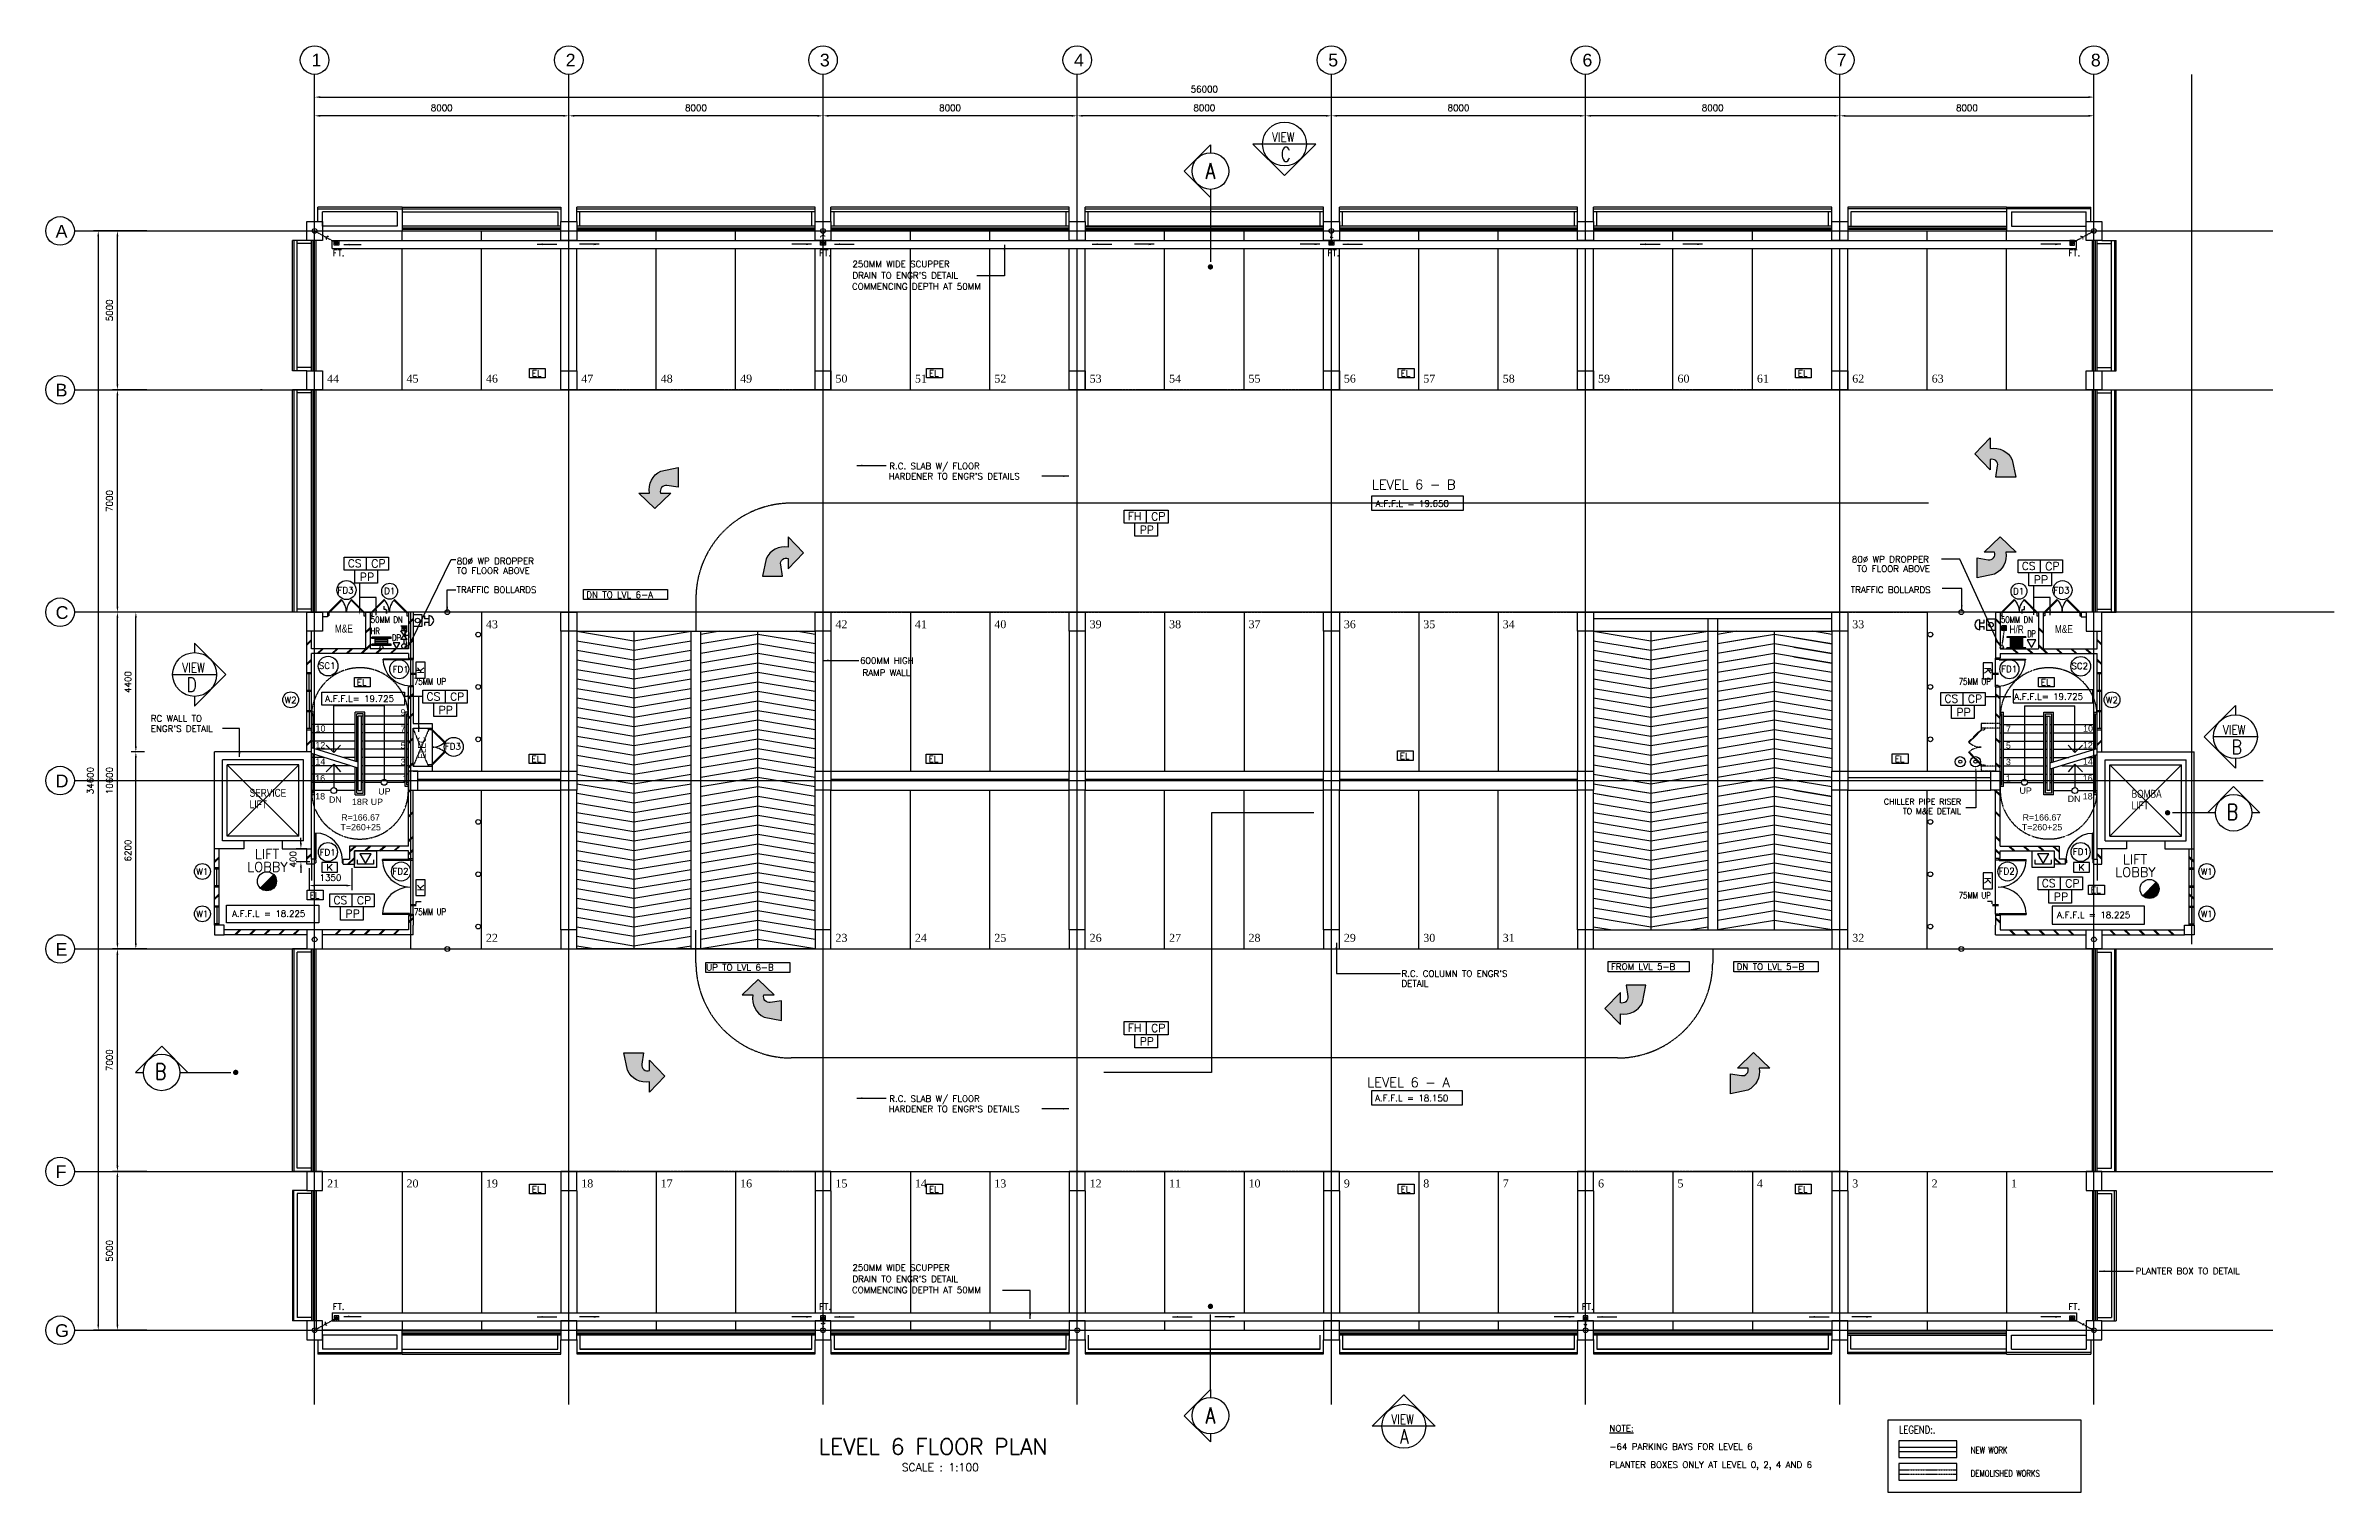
# Model space of a CAD drawing. Header units: millimetres. Extents: x -312260 to 194620, y -310600 to 21683.
# Drawn here: x -46871 to 25152, y -24317 to 21208 of the extents above; entities that cross this region are included whole.
import ezdxf
from ezdxf.enums import TextEntityAlignment as Align

# ---------------------------------------------------------------- set-up
doc = ezdxf.new("R2010")
doc.units = ezdxf.units.MM
doc.header["$LTSCALE"] = 5
doc.header["$MEASUREMENT"] = 0
doc.header["$PDMODE"] = 3
for name, pattern in [('CENTER', [2, 1.25, -0.25, 0.25, -0.25]), ('DASHDOT', [1, 0.5, -0.25, 0, -0.25]), ('DASHDOT2', [0.5, 0.25, -0.125, 0, -0.125]), ('DASHED', [0.75, 0.5, -0.25]), ('DASHED2', [0.375, 0.25, -0.125]), ('DASHEDX2', [1.5, 1, -0.5]), ('DIVIDE', [1.25, 0.5, -0.25, 0, -0.25, 0, -0.25]), ('HIDDEN', [0.375, 0.25, -0.125]), ('HIDDEN2', [0.1875, 0.125, -0.0625])]:
    doc.linetypes.add(name, pattern=pattern)
for name, color, linetype in [('-FF', 240, 'Continuous'), ('-ff.txt', 2, 'Continuous'), ('-HR', 4, 'Continuous'), ('-HR PIPE', 4, 'DIVIDE'), ('-HR TEXT', 4, 'Continuous'), ('ARROW', 254, 'Continuous'), ('beam_p', 1, 'Continuous'), ('col', 7, 'Continuous'), ('CP', 8, 'Continuous'), ('CP NUMBERING', 1, 'Continuous'), ('DEMOLISHED- ASBUILT', 8, 'DASHED2'), ('DIM', 7, 'Continuous'), ('DR', 1, 'Continuous'), ('DRAIN', 5, 'Continuous'), ('DW-T', 7, 'Continuous'), ('EL & K', 10, 'Continuous'), ('FIX', 5, 'Continuous'), ('GRID', 9, 'CENTER'), ('HORDING', 4, 'DASHDOT'), ('L', 1, 'Continuous'), ('LEG-T', 7, 'Continuous'), ('LINE', 7, 'Continuous'), ('MV', 7, 'Continuous'), ('parap', 7, 'Continuous'), ('park L', 9, 'DASHEDX2'), ('R25', 5, 'Continuous'), ('RAIL', 1, 'Continuous'), ('RC', 3, 'Continuous'), ('RWDP', 1, 'Continuous'), ('SPEC', 7, 'Continuous'), ('T35', 2, 'Continuous'), ('TEXT', 7, 'Continuous'), ('wall', 2, 'Continuous'), ('WIN', 5, 'Continuous'), ('WP', 50, 'Continuous')]:
    doc.layers.add(name, color=color, linetype=linetype)
doc.styles.add('CARPARK NO', font='TIMES.TTF', dxfattribs={"height": 200})
doc.styles.add('E', font='ROMANS.SHX', dxfattribs={"width": 0.9})
doc.styles.add('HELV', font='HELV.shx')
doc.styles.add('HELVL', font='HELVL.shx')
doc.styles.add('ROMANS', font='romans.shx', dxfattribs={"width": 0.9, "height": 450})
doc.styles.add('ROMS', font='romans.shx', dxfattribs={"width": 0.8, "height": 230})
doc.styles.add('S100', font='ROMANS.shx', dxfattribs={"height": 200})
doc.styles.add('STANDARDS', font='simplex.shx')
doc.dimstyles.new('S100', dxfattribs={"dimscale": 0, "dimtxt": 150, "dimasz": 175, "dimexe": 150, "dimexo": 150, "dimgap": 150, "dimtad": 1, "dimdec": 0, "dimzin": 0, "dimdsep": 46, "dimtxsty": 'S100', "dimcen": 0, "dimdle": 100, "dimclrd": 5, "dimclre": 5, "dimclrt": 1, "dimaunit": 1, "dimadec": 0, "dimazin": 0, "dimtfac": 1, "dimtdec": 0, "dimtofl": 0, "dimtmove": 1, "dimatfit": 3, "dimfxl": 1, "dimtolj": 1, "dimtzin": 0, "dimarcsym": 0})

msp = doc.modelspace()

# ---------------------------------------------------------------- texts
at = {"layer": '-ff.txt', "style": 'STANDARDS', "width": 0.7}
msp.add_text('DP', height=210, dxfattribs=at).set_placement((15491.4, 2598.9))
at = {"layer": '-HR TEXT', "color": 2, "style": 'ROMANS', "width": 0.8}
for s, p in [('HR', (-36651.4, 2684.9)), ('DP', (-35978.9, 2481.6))]:
    msp.add_text(s, height=200, dxfattribs=at).set_placement(p)
at = {"color": 1, "style": 'S100'}
for p in [(-37843.7, 14585.8), (-22531.3, 14585.8), (-6531.3, 14585.8), (16781, 14585.8), (-37843.7, -18572.8), (-22531.3, -18572.8), (1468.7, -18572.8), (16781, -18572.8)]:
    msp.add_text('FT.', height=200, rotation=0, dxfattribs=at).set_placement(p)
at = {"color": 3, "style": 'S100'}
for s, p in [('LEVEL 6 - B', (-5137.2, 7246.9)), ('LEVEL 6 - A', (-5279.8, -11568))]:
    msp.add_text(s, height=300, rotation=0, dxfattribs=at).set_placement(p)
at = {"color": 2, "style": 'S100'}
for s, p in [('A.F.F.L = 19.650', (-5015.3, 6700.7)), ('DN TO LVL 6-A', (-29859.7, 3827)), ('A.F.F.L= 19.725', (-38078.5, 557.4)), ('A.F.F.L= 19.725', (15079.2, 626.5)), ('A.F.F.L = 18.225', (-41007.7, -6209.4)), ('A.F.F.L = 18.225', (16428.3, -6246)), ('UP TO LVL 6-B', (-26088.2, -7899.8)), ('FROM LVL 5-B', (2389.4, -7877)), ('DN TO LVL 5-B', (6345.9, -7877)), ('A.F.F.L = 18.150', (-5035, -12013.8))]:
    msp.add_text(s, height=200, rotation=0, dxfattribs=at).set_placement(p)
at = {"color": 2, "style": 'HELVL', "width": 0.75}
for s, rotation, p in [('M&E', 0, (-37773.2, 2740.8)), ('H/R', 0, (14931.3, 2717.9)), ('M&E', 0, (16359.9, 2724.1)), ('ELEC', 90, (-34910.3, -1230.4)), ('SERVICE', 0, (-40453.9, -2430.3)), ('LIFT', 0, (-40453.9, -2790.5)), ('BOMBA', 0, (18774.2, -2459.7)), ('LIFT', 0, (18774.2, -2825.6))]:
    msp.add_text(s, height=250, rotation=rotation, dxfattribs=at).set_placement(p)
at = {"layer": 'CP NUMBERING', "style": 'CARPARK NO'}
for s, p in [('44', (-38017.7, 10607.4)), ('45', (-35517.7, 10607.4)), ('46', (-33017.7, 10607.4)), ('47', (-30017.7, 10607.4)), ('48', (-27517.7, 10607.4)), ('49', (-25017.7, 10607.4)), ('50', (-22017.7, 10607.4)), ('51', (-19517.7, 10607.4)), ('52', (-17017.7, 10607.4)), ('53', (-14017.7, 10607.4)), ('54', (-11517.7, 10607.4)), ('55', (-9017.7, 10607.4)), ('56', (-6017.7, 10607.4)), ('57', (-3517.7, 10607.4)), ('58', (-1017.7, 10607.4)), ('59', (1982.3, 10607.4)), ('60', (4482.3, 10607.4)), ('61', (6982.3, 10607.4)), ('62', (9982.3, 10607.4)), ('63', (12482.3, 10607.4)), ('43', (-33017.7, 2876.1)), ('42', (-22017.7, 2876.1)), ('41', (-19517.7, 2876.1)), ('40', (-17017.7, 2876.1)), ('39', (-14017.7, 2876.1)), ('38', (-11517.7, 2876.1)), ('37', (-9017.7, 2876.1)), ('36', (-6017.7, 2876.1)), ('35', (-3517.7, 2876.1)), ('34', (-1017.7, 2876.1)), ('33', (9982.3, 2876.1)), ('22', (-33017.7, -6992.6)), ('23', (-22017.7, -6992.6)), ('24', (-19517.7, -6992.6)), ('25', (-17017.7, -6992.6)), ('26', (-14017.7, -6992.6)), ('27', (-11517.7, -6992.6)), ('28', (-9017.7, -6992.6)), ('29', (-6017.7, -6992.6)), ('30', (-3517.7, -6992.6)), ('31', (-1017.7, -6992.6)), ('32', (9982.3, -6992.6)), ('21', (-38017.7, -14723.9)), ('20', (-35517.7, -14723.9)), ('19', (-33017.7, -14723.9)), ('18', (-30017.7, -14723.9)), ('17', (-27517.7, -14723.9)), ('16', (-25017.7, -14723.9)), ('15', (-22017.7, -14723.9)), ('14', (-19517.7, -14723.9)), ('13', (-17017.7, -14723.9)), ('12', (-14017.7, -14723.9)), ('11', (-11517.7, -14723.9)), ('10', (-9017.7, -14723.9)), ('9', (-6017.7, -14723.9)), ('8', (-3517.7, -14723.9)), ('7', (-1017.7, -14723.9)), ('6', (1982.3, -14723.9)), ('5', (4482.3, -14723.9)), ('4', (6982.3, -14723.9)), ('3', (9982.3, -14723.9)), ('2', (12482.3, -14723.9)), ('1', (14982.3, -14723.9))]:
    msp.add_text(s, height=250, dxfattribs=at).set_placement(p)
at = {"layer": 'DW-T', "color": 7, "style": 'E'}
for s, p in [('FD3', (-37689.2, 3971.4)), ('D1', (-36221.2, 3949.6)), ('D1', (15043.5, 3939.6)), ('FD3', (16314.9, 3968.2)), ('FD1', (-35955.1, 1482.8)), ('FD1', (14668, 1490.3)), ('FD3', (-34310.8, -944.6)), ('FD1', (-38253.3, -4277.2)), ('FD1', (16924.4, -4254.4)), ('FD2', (-35960.9, -4874.2)), ('FD2', (14590.1, -4869.8))]:
    msp.add_text(s, height=200, dxfattribs=at).set_placement(p)
at = {"layer": 'EL & K', "color": 10, "style": 'ROMS'}
for p in [(-31575.3, 10796.9), (-19075.3, 10796.9), (-4232, 10796.9), (8268, 10796.9), (-37082.4, 1069), (15916.1, 1072.8), (-31583.6, -1342.3), (-19083.6, -1342.3), (-4257.8, -1241.6), (11320.1, -1338.6), (-38565.3, -5627.8), (17493.1, -5466.6), (-31575.3, -14881.1), (-19075.3, -14881.1), (-4232, -14881.1), (8268, -14881.1)]:
    msp.add_text('EL', height=200, dxfattribs=at).set_placement(p)
at = {"layer": 'EL & K', "color": 10, "style": 'ROMS', "width": 1.2}
for rotation, p in [(90, (-34975.9, 1444.4)), (270, (14149.2, 1646.8)), (270, (14149.2, -4962.1)), (90, (-34975.9, -5399.9))]:
    msp.add_text('K', height=200, rotation=rotation, dxfattribs=at).set_placement(p)
for p in [(-38046.8, -4753.7), (17089.7, -4751)]:
    msp.add_text('K', height=200, dxfattribs=at).set_placement(p)
at = {"layer": 'GRID', "color": 3, "linetype": 'ByBlock', "style": 'HELV'}
for s, p in [('1', (-38508, 20557.7)), ('2', (-30508, 20557.7)), ('3', (-22508, 20557.7)), ('4', (-14508, 20557.7)), ('5', (-6508, 20557.7)), ('6', (1492, 20557.7)), ('7', (9492, 20557.7)), ('8', (17492, 20557.7))]:
    msp.add_text(s, height=400, dxfattribs=at).set_placement(p)
at = {"layer": 'GRID', "color": 3, "linetype": 'ByBlock', "ltscale": 2, "style": 'HELV'}
for s, p in [('A', (-46560.8, 15170.1)), ('B', (-46560.8, 10170.1)), ('C', (-46560.8, 3170.1)), ('D', (-46560.8, -2129.9)), ('E', (-46560.8, -7429.9)), ('F', (-46560.8, -14429.9)), ('G', (-46578.6, -19429.9))]:
    msp.add_text(s, height=400, dxfattribs=at).set_placement(p)
at = {"layer": 'HORDING', "color": 3, "linetype": 'Continuous', "style": 'ROMANS', "width": 0.8}
msp.add_text('LEGEND:.', height=240, dxfattribs=at).set_placement((11456, -22469.9))
at = {"layer": 'LEG-T', "color": 2, "ltscale": 10, "style": 'S100'}
for s, p in [('FH', (-12604.3, 6399.1, 1943.7)), ('CP', (-11857.4, 6393.4, 1943.7)), ('PP', (-12217.7, 5971.4, 1943.7)), ('CS', (-37148.3, 4918.3, 1943.7)), ('PP', (-36761.6, 4490.6, 1943.7)), ('CP', (-36401.4, 4912.6, 1943.7)), ('CS', (15535.5, 4833.7, 1943.7)), ('PP', (15922.1, 4406, 1943.7)), ('CP', (16282.4, 4827.9, 1943.7)), ('CS', (-34670.1, 726.9, 1943.7)), ('CP', (-33923.3, 721.2, 1943.7)), ('CS', (13100.3, 657.5, 1943.7)), ('CP', (13847.2, 651.8, 1943.7)), ('PP', (-34283.5, 299.3, 1943.7)), ('PP', (13486.9, 229.9, 1943.7)), ('CS', (16165.6, -5148.3, 1943.7)), ('CP', (16912.5, -5154, 1943.7)), ('CS', (-37599.6, -5682.9, 1943.7)), ('CP', (-36852.8, -5688.6, 1943.7)), ('PP', (16552.2, -5576, 1943.7)), ('PP', (-37213, -6110.6, 1943.7)), ('FH', (-12604.3, -9702.7, 1943.7)), ('PP', (-12217.7, -10130.3, 1943.7)), ('CP', (-11857.4, -9708.4, 1943.7))]:
    msp.add_text(s, height=250, dxfattribs=at).set_placement(p, align=Align.MIDDLE)
at = {"layer": 'LINE', "color": 7, "style": 'ROMANS', "width": 0.8}
for s, p in [('NEW WORK', (13713.8, -23092.9)), ('DEMOLISHED WORKS', (13713.8, -23824.8))]:
    msp.add_text(s, height=200, dxfattribs=at).set_placement(p)
at = {"layer": 'SPEC', "style": 'S100'}
for s, p in [('250MM WIDE SCUPPER', (-21483.3, 14237.3)), ('COMMENCING DEPTH AT 50MM', (-21497.8, 13532.6)), ("DRAIN TO ENGR'S DETAIL", (-21483.3, 13878.9)), ('R.C. SLAB W/ FLOOR', (-20322.8, 7879.4)), ("HARDENER TO ENGR'S DETAILS", (-20341.8, 7559.4)), ('TRAFFIC BOLLARDS', (-33941.8, 3985.7)), ('TRAFFIC BOLLARDS', (9938, 3985.7)), ('600MM HIGH', (-21243.6, 1757.8)), ('RAMP WALL', (-21166.6, 1374.8)), ('RC WALL TO', (-43567.3, -64.7)), ("ENGR'S DETAIL", (-43567.3, -384.6)), ("R.C. COLUMN TO ENGR'S", (-4202.8, -8094.1)), ('DETAIL', (-4202.8, -8405.7)), ("HARDENER TO ENGR'S DETAILS", (-20341.8, -12352.1)), ('R.C. SLAB W/ FLOOR', (-20322.8, -12032.1)), ('250MM WIDE SCUPPER', (-21483.3, -17347.1)), ('PLANTER BOX TO DETAIL', (18903.7, -17458.1)), ('COMMENCING DEPTH AT 50MM', (-21497.8, -18051.7)), ("DRAIN TO ENGR'S DETAIL", (-21483.3, -17705.4))]:
    msp.add_text(s, height=200, dxfattribs=at).set_placement(p)
at = {"layer": 'TEXT', "color": 2, "style": 'E', "width": 0.8}
for s, height, p in [('VIEW', 300, (-8277.6, 18183.3)), ('C', 450, (-8008.2, 17569.8)), ('VIEW', 300, (-42573.4, 1487.3)), ('D', 450, (-42442.8, 873.9)), ('VIEW', 300, (21650.4, -471.7)), ('B', 450, (21919.8, -1085.2)), ('VIEW', 300, (-4522.4, -22172.7)), ('A', 450, (-4253, -22786.1))]:
    msp.add_text(s, height=height, dxfattribs=at).set_placement(p)
at = {"layer": 'TEXT', "color": 4, "style": 'E', "width": 0.8}
for s, p in [('A', (-10366.3, 17016.4)), ('B', (21769, -3156.4)), ('B', (-43436.5, -11326.7)), ('A', (-10366.3, -22154.1))]:
    msp.add_text(s, height=500, dxfattribs=at).set_placement(p)
at = {"layer": 'TEXT', "color": 7, "width": 0.8}
for s, style, p in [('50MM DN', 'E', (-36642.3, 3045.8)), ('50MM DN', 'E', (14663.3, 3045.8)), ('75MM UP', 'E', (-35282.9, 1099.4)), ('75MM UP', 'E', (13335.1, 1099.4)), ('75MM UP', 'E', (13335.1, -5630.3)), ('75MM UP', 'S100', (-35282.9, -6150))]:
    msp.add_text(s, height=200, dxfattribs=dict(at, style=style)).set_placement(p)
at = {"layer": 'TEXT', "color": 7}
for s, height, style, p in [('SC1', 200, 'E', (-38274.7, 1595.4)), ('SC2', 200, 'E', (16882.1, 1587.4)), ('W2', 200, 'E', (-39353.6, 520.5)), ('W2', 200, 'E', (17968.8, 520.5)), ('W1', 200, 'E', (-42131.9, -4882.7)), ('W1', 200, 'E', (20952.7, -4882.7)), ('W1', 200, 'E', (-42131.9, -6215.6)), ('W1', 200, 'E', (20952.7, -6215.6)), ('SCALE : 1:100', 250, 'S100', (-19933.1, -23656.8))]:
    msp.add_text(s, height=height, dxfattribs=dict(at, style=style)).set_placement(p)
at = {"layer": 'TEXT', "color": 1, "style": 'HELVL'}
for s, p in [('9', (-35704.5, 128)), ('9', (-35704.5, 128)), ('12', (-38385.3, -902.8)), ('10', (-38379.5, -379.1)), ('5', (-35704.5, -912)), ('7', (-35704.5, -392)), ('5', (14819.9, -912)), ('7', (14819.9, -392)), ('12', (17243.3, -902.8)), ('10', (17249.2, -379.1)), ('14', (-38384.4, -1420)), ('3', (-35704.5, -1432)), ('3', (14819.9, -1432)), ('14', (17244.2, -1420)), ('16', (-38390.4, -1945.8)), ('1', (-35641.1, -1952)), ('1', (14819.9, -1952)), ('16', (17238.2, -1945.8)), ('18', (-38390.4, -2513.9)), ('18R UP', (-37234.5, -2687.9)), ('18', (17238.2, -2513.9)), ('T=260+25', (-37597.8, -3487.2)), ('R=166.67', (-37573.5, -3176.8)), ('T=260+25', (15318.5, -3487.2)), ('R=166.67', (15342.9, -3176.8))]:
    msp.add_text(s, height=200, rotation=0, dxfattribs=at).set_placement(p)
at = {"layer": 'TEXT'}
for s, style, p in [('UP', 'HELVL', (-36407.6, -2358.3)), ('UP', 'HELVL', (15246.1, -2334.4)), ('DN', 'HELVL', (-37958.4, -2618.3)), ('DN', 'HELVL', (16763.1, -2590.5)), ('%%UNOTE:', 'S100', (2340.6, -22407.9)), ('-64 PARKING BAYS FOR LEVEL 6', 'S100', (2340.6, -22981.8)), ('PLANTER BOXES ONLY AT LEVEL 0, 2, 4 AND 6', 'S100', (2340.6, -23552.4))]:
    msp.add_text(s, height=200, rotation=0, dxfattribs=dict(at, style=style)).set_placement(p)
at = {"layer": 'TEXT', "color": 3, "style": 'S100'}
for s, p in [('LIFT', (-40285, -4378.7)), ('LIFT', (18503.6, -4544.8)), ('LOBBY', (-40529.5, -4786.4)), ('LOBBY', (18259.1, -4952.4))]:
    msp.add_text(s, height=300, rotation=0, dxfattribs=at).set_placement(p)
msp.add_text('LEVEL 6 FLOOR PLAN', height=500, dxfattribs=at).set_placement((-22545, -23130))
at = {"layer": 'wall', "color": 7, "insert": (13408.8, -2971.6), "char_height": 180, "width": 2800, "attachment_point": 9, "style": 'S100'}
msp.add_mtext('\\A1;CHILLER PIPE RISER TO M&E DETAIL', dxfattribs=at)

# ---------------------------------------------------------------- blocks, each defined once
blk = doc.blocks.new('*D18')
at = {"layer": 'DEFPOINTS', "color": 0}
for p in [(1591, 19004), (1591, 19004), (9591, 17546)]:
    blk.add_point(p, dxfattribs=at)
at = {"layer": 'DIM', "color": 5, "lineweight": -2}
for p, q in [((9416, 19004), (1766, 19004)), ((9591, 17696), (9591, 19154))]:
    blk.add_line(p, q, dxfattribs=at)
at = {"layer": 'DIM', "color": 5}
for points in [[(1766, 19033), (1766, 18974), (1591, 19004)], [(9416, 19033), (9416, 18974), (9591, 19004)]]:
    blk.add_solid(points, dxfattribs=at)
at = {"layer": 'DIM', "color": 1, "insert": (5591, 19254), "char_height": 200, "attachment_point": 5, "style": 'S100'}
blk.add_mtext('\\A1;8000', dxfattribs=at)
blk = doc.blocks.new('*D19')
at = {"layer": 'DEFPOINTS', "color": 0}
for p in [(-6409, 19004), (-6409, 19004), (1591, 19004)]:
    blk.add_point(p, dxfattribs=at)
at = {"layer": 'DIM', "color": 5, "lineweight": -2}
blk.add_line((1416, 19004), (-6234, 19004), dxfattribs=at)
at = {"layer": 'DIM', "color": 5}
for points in [[(-6234, 19033), (-6234, 18974), (-6409, 19004)], [(1416, 19033), (1416, 18974), (1591, 19004)]]:
    blk.add_solid(points, dxfattribs=at)
at = {"layer": 'DIM', "color": 1, "insert": (-2409, 19254), "char_height": 200, "attachment_point": 5, "style": 'S100'}
blk.add_mtext('\\A1;8000', dxfattribs=at)
blk = doc.blocks.new('*D20')
at = {"layer": 'DEFPOINTS', "color": 0}
for p in [(-14409, 19004), (-14409, 19004), (-6409, 19004)]:
    blk.add_point(p, dxfattribs=at)
at = {"layer": 'DIM', "color": 5, "lineweight": -2}
blk.add_line((-6584, 19004), (-14234, 19004), dxfattribs=at)
at = {"layer": 'DIM', "color": 5}
for points in [[(-14234, 19033), (-14234, 18974), (-14409, 19004)], [(-6584, 19033), (-6584, 18974), (-6409, 19004)]]:
    blk.add_solid(points, dxfattribs=at)
at = {"layer": 'DIM', "color": 1, "insert": (-10409, 19254), "char_height": 200, "attachment_point": 5, "style": 'S100'}
blk.add_mtext('\\A1;8000', dxfattribs=at)
blk = doc.blocks.new('*D21')
at = {"layer": 'DEFPOINTS', "color": 0}
for p in [(-22409, 19004), (-22409, 19004), (-14409, 19004)]:
    blk.add_point(p, dxfattribs=at)
at = {"layer": 'DIM', "color": 5, "lineweight": -2}
blk.add_line((-14584, 19004), (-22234, 19004), dxfattribs=at)
at = {"layer": 'DIM', "color": 5}
for points in [[(-22234, 19033), (-22234, 18974), (-22409, 19004)], [(-14584, 19033), (-14584, 18974), (-14409, 19004)]]:
    blk.add_solid(points, dxfattribs=at)
at = {"layer": 'DIM', "color": 1, "insert": (-18409, 19254), "char_height": 200, "attachment_point": 5, "style": 'S100'}
blk.add_mtext('\\A1;8000', dxfattribs=at)
blk = doc.blocks.new('*D22')
at = {"layer": 'DEFPOINTS', "color": 0}
for p in [(-30409, 19004), (-30409, 19004), (-22409, 19004)]:
    blk.add_point(p, dxfattribs=at)
at = {"layer": 'DIM', "color": 5, "lineweight": -2}
blk.add_line((-22584, 19004), (-30234, 19004), dxfattribs=at)
at = {"layer": 'DIM', "color": 5}
for points in [[(-30234, 19033), (-30234, 18974), (-30409, 19004)], [(-22584, 19033), (-22584, 18974), (-22409, 19004)]]:
    blk.add_solid(points, dxfattribs=at)
at = {"layer": 'DIM', "color": 1, "insert": (-26409, 19254), "char_height": 200, "attachment_point": 5, "style": 'S100'}
blk.add_mtext('\\A1;8000', dxfattribs=at)
blk = doc.blocks.new('*D23')
at = {"layer": 'DEFPOINTS', "color": 0}
for p in [(-38409, 19004), (-38409, 19004), (-30409, 19004)]:
    blk.add_point(p, dxfattribs=at)
at = {"layer": 'DIM', "color": 5, "lineweight": -2}
blk.add_line((-30584, 19004), (-38234, 19004), dxfattribs=at)
at = {"layer": 'DIM', "color": 5}
for points in [[(-38234, 19033), (-38234, 18974), (-38409, 19004)], [(-30584, 19033), (-30584, 18974), (-30409, 19004)]]:
    blk.add_solid(points, dxfattribs=at)
at = {"layer": 'DIM', "color": 1, "insert": (-34409, 19254), "char_height": 200, "attachment_point": 5, "style": 'S100'}
blk.add_mtext('\\A1;8000', dxfattribs=at)
blk = doc.blocks.new('*D24')
at = {"layer": 'DEFPOINTS', "color": 0}
for p in [(17591, 19592), (-38409, 17225), (17591, 17225)]:
    blk.add_point(p, dxfattribs=at)
at = {"layer": 'DIM', "color": 5, "lineweight": -2}
for p, q in [((-38409, 17375), (-38409, 19742)), ((-38234, 19592), (17416, 19592)), ((17591, 17375), (17591, 19742))]:
    blk.add_line(p, q, dxfattribs=at)
at = {"layer": 'DIM', "color": 5}
for points in [[(-38234, 19621), (-38234, 19562), (-38409, 19592)], [(17416, 19621), (17416, 19562), (17591, 19592)]]:
    blk.add_solid(points, dxfattribs=at)
at = {"layer": 'DIM', "color": 1, "insert": (-10409, 19842), "char_height": 200, "attachment_point": 5, "style": 'S100'}
blk.add_mtext('\\A1;56000', dxfattribs=at)
blk = doc.blocks.new('*D25')
at = {"layer": 'DEFPOINTS', "color": 0}
for p in [(17591, 19004), (9591, 17546), (17591, 17546)]:
    blk.add_point(p, dxfattribs=at)
at = {"layer": 'DIM', "color": 5, "lineweight": -2}
for p, q in [((9591, 17696), (9591, 19154)), ((9766, 19004), (17416, 19004)), ((17591, 17696), (17591, 19154))]:
    blk.add_line(p, q, dxfattribs=at)
at = {"layer": 'DIM', "color": 5}
for points in [[(9766, 19033), (9766, 18974), (9591, 19004)], [(17416, 19033), (17416, 18974), (17591, 19004)]]:
    blk.add_solid(points, dxfattribs=at)
at = {"layer": 'DIM', "color": 1, "insert": (13591, 19254), "char_height": 200, "attachment_point": 5, "style": 'S100'}
blk.add_mtext('\\A1;8000', dxfattribs=at)
blk = doc.blocks.new('*D26')
at = {"layer": 'DEFPOINTS', "color": 0}
for p in [(-44036, -1019), (-43609, -1019), (-43609, -7219)]:
    blk.add_point(p, dxfattribs=at)
at = {"layer": 'DIM', "color": 5, "lineweight": -2}
for p, q in [((-43759, -1019), (-44186, -1019)), ((-44036, -7044), (-44036, -1194)), ((-43759, -7219), (-44186, -7219))]:
    blk.add_line(p, q, dxfattribs=at)
at = {"layer": 'DIM', "color": 5}
for points in [[(-44065, -1194), (-44007, -1194), (-44036, -1019)], [(-44065, -7044), (-44007, -7044), (-44036, -7219)]]:
    blk.add_solid(points, dxfattribs=at)
at = {"layer": 'DIM', "color": 1, "insert": (-44286, -4119), "char_height": 200, "attachment_point": 5, "rotation": 90, "style": 'S100'}
blk.add_mtext('\\A1;6200', dxfattribs=at)
blk = doc.blocks.new('*D27')
at = {"layer": 'DEFPOINTS', "color": 0}
for p in [(-44036, 3381), (-43609, 3381), (-43609, -1019)]:
    blk.add_point(p, dxfattribs=at)
at = {"layer": 'DIM', "color": 5, "lineweight": -2}
for p, q in [((-43759, 3381), (-44186, 3381)), ((-44036, -844), (-44036, 3206)), ((-43759, -1019), (-44186, -1019))]:
    blk.add_line(p, q, dxfattribs=at)
at = {"layer": 'DIM', "color": 5}
for points in [[(-44065, 3206), (-44007, 3206), (-44036, 3381)], [(-44065, -844), (-44007, -844), (-44036, -1019)]]:
    blk.add_solid(points, dxfattribs=at)
at = {"layer": 'DIM', "color": 1, "insert": (-44286, 1181), "char_height": 200, "attachment_point": 5, "rotation": 90, "style": 'S100'}
blk.add_mtext('\\A1;4400', dxfattribs=at)
blk = doc.blocks.new('*D28')
at = {"layer": 'DEFPOINTS', "color": 0}
for p in [(-44616, -14219), (-43541, -14219), (-43541, -19219)]:
    blk.add_point(p, dxfattribs=at)
at = {"layer": 'DIM', "color": 5, "lineweight": -2}
for p, q in [((-43691, -14219), (-44766, -14219)), ((-44616, -19044), (-44616, -14394)), ((-43691, -19219), (-44766, -19219))]:
    blk.add_line(p, q, dxfattribs=at)
at = {"layer": 'DIM', "color": 5}
for points in [[(-44645, -14394), (-44587, -14394), (-44616, -14219)], [(-44645, -19044), (-44587, -19044), (-44616, -19219)]]:
    blk.add_solid(points, dxfattribs=at)
at = {"layer": 'DIM', "color": 1, "insert": (-44866, -16719), "char_height": 200, "attachment_point": 5, "rotation": 90, "style": 'S100'}
blk.add_mtext('\\A1;5000', dxfattribs=at)
blk = doc.blocks.new('*D29')
at = {"layer": 'DEFPOINTS', "color": 0}
for p in [(-44616, -7219), (-43541, -7219), (-43541, -14219)]:
    blk.add_point(p, dxfattribs=at)
at = {"layer": 'DIM', "color": 5, "lineweight": -2}
for p, q in [((-43691, -7219), (-44766, -7219)), ((-44616, -14044), (-44616, -7394)), ((-43691, -14219), (-44766, -14219))]:
    blk.add_line(p, q, dxfattribs=at)
at = {"layer": 'DIM', "color": 5}
for points in [[(-44645, -7394), (-44587, -7394), (-44616, -7219)], [(-44645, -14044), (-44587, -14044), (-44616, -14219)]]:
    blk.add_solid(points, dxfattribs=at)
at = {"layer": 'DIM', "color": 1, "insert": (-44866, -10719), "char_height": 200, "attachment_point": 5, "rotation": 90, "style": 'S100'}
blk.add_mtext('\\A1;7000', dxfattribs=at)
blk = doc.blocks.new('*D30')
at = {"layer": 'DEFPOINTS', "color": 0}
for p in [(-44616, 3381), (-43541, 3381), (-43541, -7219)]:
    blk.add_point(p, dxfattribs=at)
at = {"layer": 'DIM', "color": 5, "lineweight": -2}
for p, q in [((-43691, 3381), (-44766, 3381)), ((-44616, -7044), (-44616, 3206)), ((-43691, -7219), (-44766, -7219))]:
    blk.add_line(p, q, dxfattribs=at)
at = {"layer": 'DIM', "color": 5}
for points in [[(-44645, 3206), (-44587, 3206), (-44616, 3381)], [(-44645, -7044), (-44587, -7044), (-44616, -7219)]]:
    blk.add_solid(points, dxfattribs=at)
at = {"layer": 'DIM', "color": 1, "insert": (-44866, -1919), "char_height": 200, "attachment_point": 5, "rotation": 90, "style": 'S100'}
blk.add_mtext('\\A1;10600', dxfattribs=at)
blk = doc.blocks.new('*D31')
at = {"layer": 'DEFPOINTS', "color": 0}
for p in [(-44616, 10381), (-43541, 10381), (-43541, 3381)]:
    blk.add_point(p, dxfattribs=at)
at = {"layer": 'DIM', "color": 5, "lineweight": -2}
for p, q in [((-43691, 10381), (-44766, 10381)), ((-44616, 3556), (-44616, 10206)), ((-43691, 3381), (-44766, 3381))]:
    blk.add_line(p, q, dxfattribs=at)
at = {"layer": 'DIM', "color": 5}
for points in [[(-44645, 10206), (-44587, 10206), (-44616, 10381)], [(-44645, 3556), (-44587, 3556), (-44616, 3381)]]:
    blk.add_solid(points, dxfattribs=at)
at = {"layer": 'DIM', "color": 1, "insert": (-44866, 6881), "char_height": 200, "attachment_point": 5, "rotation": 90, "style": 'S100'}
blk.add_mtext('\\A1;7000', dxfattribs=at)
blk = doc.blocks.new('*D32')
at = {"layer": 'DEFPOINTS', "color": 0}
for p in [(-44616, 15381), (-43541, 15381), (-43541, 10381)]:
    blk.add_point(p, dxfattribs=at)
at = {"layer": 'DIM', "color": 5, "lineweight": -2}
for p, q in [((-43691, 15381), (-44766, 15381)), ((-44616, 10556), (-44616, 15206)), ((-43691, 10381), (-44766, 10381))]:
    blk.add_line(p, q, dxfattribs=at)
at = {"layer": 'DIM', "color": 5}
for points in [[(-44645, 15206), (-44587, 15206), (-44616, 15381)], [(-44645, 10556), (-44587, 10556), (-44616, 10381)]]:
    blk.add_solid(points, dxfattribs=at)
at = {"layer": 'DIM', "color": 1, "insert": (-44866, 12881), "char_height": 200, "attachment_point": 5, "rotation": 90, "style": 'S100'}
blk.add_mtext('\\A1;5000', dxfattribs=at)
blk = doc.blocks.new('*D33')
at = {"layer": 'DEFPOINTS', "color": 0}
for p in [(-43541, 15381), (-45219, -19219), (-43541, -19219)]:
    blk.add_point(p, dxfattribs=at)
at = {"layer": 'DIM', "color": 5, "lineweight": -2}
for p, q in [((-43691, 15381), (-45369, 15381)), ((-45219, 15206), (-45219, -19044)), ((-43691, -19219), (-45369, -19219))]:
    blk.add_line(p, q, dxfattribs=at)
at = {"layer": 'DIM', "color": 5}
for points in [[(-45248, 15206), (-45190, 15206), (-45219, 15381)], [(-45248, -19044), (-45190, -19044), (-45219, -19219)]]:
    blk.add_solid(points, dxfattribs=at)
at = {"layer": 'DIM', "color": 1, "insert": (-45469, -1919), "char_height": 200, "attachment_point": 5, "rotation": 90, "style": 'S100'}
blk.add_mtext('\\A1;34600', dxfattribs=at)
blk = doc.blocks.new('DR900')
at = {"layer": 'DR'}
for p, q in [((25, 940), (50, 940)), ((25, 115), (25, 940)), ((50, 115), (50, 940)), ((0, 115), (25, 115)), ((0, 0), (38, 0)), ((50, 115), (25, 115)), ((25, 115), (25, 90)), ((25, 90), (38, 90)), ((38, 90), (38, 0)), ((862, 90), (875, 90)), ((862, 90), (862, 0)), ((862, 0), (900, 0)), ((875, 115), (900, 115)), ((875, 115), (875, 90))]:
    blk.add_line(p, q, dxfattribs=at)
blk.add_arc((25, 90), 850, 0, 90, dxfattribs=at)
blk = doc.blocks.new('DR2')
at = {"layer": 'DR', "color": 5}
for p, q in [((0, 115), (37, 115)), ((50, 0), (0, 0)), ((37, 115), (435, 513)), ((37, 115), (37, 90)), ((55, 97), (37, 115)), ((37, 90), (50, 90)), ((50, 90), (50, 0)), ((55, 97), (452, 495)), ((1145, 97), (748, 495)), ((1163, 115), (765, 513)), ((1145, 97), (1163, 115)), ((1163, 90), (1150, 90)), ((1150, 90), (1150, 0)), ((1163, 115), (1163, 90)), ((1200, 115), (1163, 115)), ((1150, 0), (1200, 0))]:
    blk.add_line(p, q, dxfattribs=at)
for centre, start, end in [((37, 115), 0, 45), ((1163, 115), 135, 180)]:
    blk.add_arc(centre, 563, start, end, dxfattribs=at)
blk = doc.blocks.new('FT')
at = {"layer": 'FIX', "color": 6, "linetype": 'Continuous'}
for p, q in [((-102916, 3485), (-102974, 3542)), ((-102947, 3489), (-102969, 3511)), ((-102897, 3492), (-102966, 3561)), ((-102883, 3505), (-102953, 3575)), ((-102875, 3524), (-102934, 3583)), ((-102878, 3553), (-102905, 3580))]:
    blk.add_line(p, q, dxfattribs=at)
blk.add_lwpolyline([(-102849, 3609), (-102999, 3609), (-102999, 3459), (-102849, 3459)], close=True, dxfattribs=at)
blk.add_circle((-102924, 3534), 50, dxfattribs=at)
blk = doc.blocks.new('*D78')
at = {"layer": 'DEFPOINTS', "color": 0}
for p in [(-38841, -4069), (-38509, -4069), (-38409, -4472)]:
    blk.add_point(p, dxfattribs=at)
at = {"layer": 'DIM', "color": 5, "lineweight": -2}
for p, q in [((-38659, -4069), (-38991, -4069)), ((-38841, -3894), (-38841, -3719)), ((-38559, -4472), (-38991, -4472)), ((-38841, -4647), (-38841, -4822))]:
    blk.add_line(p, q, dxfattribs=at)
at = {"layer": 'DIM', "color": 5}
for points in [[(-38870, -3894), (-38811, -3894), (-38841, -4069)], [(-38870, -4647), (-38811, -4647), (-38841, -4472)]]:
    blk.add_solid(points, dxfattribs=at)
at = {"layer": 'DIM', "color": 1, "insert": (-39091, -4398), "char_height": 200, "attachment_point": 5, "rotation": 90, "style": 'S100'}
blk.add_mtext('\\A1;400', dxfattribs=at)
blk = doc.blocks.new('*D77')
at = {"layer": 'DEFPOINTS', "color": 0}
for p in [(-38584, -4527), (-37234, -4527), (-38584, -5223)]:
    blk.add_point(p, dxfattribs=at)
at = {"layer": 'DIM', "color": 5, "lineweight": -2}
for p, q in [((-38584, -4677), (-38584, -5373)), ((-37234, -4677), (-37234, -5373)), ((-37409, -5223), (-38409, -5223))]:
    blk.add_line(p, q, dxfattribs=at)
at = {"layer": 'DIM', "color": 5}
for points in [[(-38409, -5193), (-38409, -5252), (-38584, -5223)], [(-37409, -5193), (-37409, -5252), (-37234, -5223)]]:
    blk.add_solid(points, dxfattribs=at)
at = {"layer": 'DIM', "color": 1, "insert": (-37909, -4973), "char_height": 200, "attachment_point": 5, "rotation": 0, "style": 'S100'}
blk.add_mtext('\\A1;1350', dxfattribs=at)
blk = doc.blocks.new('A$C30AE4755')
at = {"layer": 'WP', "color": 5}
for p, q in [((2777, -342), (4052, 2258)), ((4052, 2258), (4192, 2258)), ((51529, 2266), (50954, 2266)), ((52727, -340), (51529, 2266))]:
    blk.add_line(p, q, dxfattribs=at)
at = {"layer": 'WP', "linetype": 'DASHDOT', "ltscale": 0.1}
for p, q in [((2579, 24), (2650, -449)), ((52921, 24), (52851, -449))]:
    blk.add_line(p, q, dxfattribs=at)
at = {"layer": 'WP'}
for centre in [(2650, -499), (52851, -499)]:
    blk.add_circle(centre, 50, dxfattribs=at)
at = {"layer": 'WP', "color": 5}
for points in [[(2803, -355), (2750, -329), (2700, -499)], [(52754, -328), (52701, -352), (52801, -499)]]:
    blk.add_solid(points, dxfattribs=at)
at = {"layer": 'SPEC', "style": 'S100'}
for s, p in [('80%%C WP DROPPER', (4224, 2107)), ('80%%C WP DROPPER', (48131, 2165)), ('TO FLOOR ABOVE', (4224, 1806)), ('TO FLOOR ABOVE', (48291, 1866))]:
    blk.add_text(s, height=200, dxfattribs=at).set_placement(p)

# ---------------------------------------------------------------- dimensions: what is measured, and where the dimension line sits
at = {"layer": 'DIM'}
for p1, p2, distance, picture, middle in [((-38409.4, 17224.5), (17590.6, 17224.5), 2367, '*D24', (-10409.4, 19841.5)), ((9590.6, 17546.2), (17590.6, 17546.2), 1457.4, '*D25', (13590.6, 19253.5)), ((-43541.3, 15380.7), (-43541.3, -19219.3), -1678, '*D33', (-45469.3, -1919.3)), ((-43541.3, 10380.7), (-43541.3, 15380.7), 1074.8, '*D32', (-44866.1, 12880.7)), ((-43541.3, 3380.7), (-43541.3, 10380.7), 1074.8, '*D31', (-44866.1, 6880.7)), ((-43541.3, -7219.3), (-43541.3, 3380.7), 1074.8, '*D30', (-44866.1, -1919.3)), ((-43608.6, -1019.3), (-43608.6, 3380.7), 427.6, '*D27', (-44286.1, 1180.7)), ((-43608.6, -7219.3), (-43608.6, -1019.3), 427.6, '*D26', (-44286.2, -4119.3)), ((-37234.4, -4527), (-38584.4, -4527), 695.6, '*D77', (-37909.4, -4972.6)), ((-43541.3, -14219.3), (-43541.3, -7219.3), 1074.8, '*D29', (-44866.1, -10719.3)), ((-43541.3, -19219.3), (-43541.3, -14219.3), 1074.8, '*D28', (-44866.1, -16719.3))]:
    dim = msp.add_aligned_dim(p1=p1, p2=p2, distance=distance, dimstyle='S100', override={"dimscale": 1}, dxfattribs=at)
    dim.commit()
    dim.dimension.update_dxf_attribs({"geometry": picture, "text_midpoint": middle})
for base, p1, p2, picture, middle in [((-38409.4, 19003.5), (-30409.4, 19003.5), (-38409.4, 19003.5), '*D23', (-34409.4, 19253.5)), ((-30409.4, 19003.5), (-22409.4, 19003.5), (-30409.4, 19003.5), '*D22', (-26409.4, 19253.5)), ((-22409.4, 19003.5), (-14409.4, 19003.5), (-22409.4, 19003.5), '*D21', (-18409.4, 19253.5)), ((-14409.4, 19003.5), (-6409.4, 19003.5), (-14409.4, 19003.5), '*D20', (-10409.4, 19253.5)), ((-6409.4, 19003.5), (1590.6, 19003.5), (-6409.4, 19003.5), '*D19', (-2409.4, 19253.5)), ((1590.6, 19003.5), (9590.6, 17546.2), (1590.6, 19003.5), '*D18', (5590.6, 19253.5))]:
    dim = msp.add_linear_dim(base=base, p1=p1, p2=p2, dimstyle='S100', override={"dimscale": 1}, dxfattribs=at)
    dim.commit()
    dim.dimension.update_dxf_attribs({"geometry": picture, "text_midpoint": middle})
dim = msp.add_linear_dim(base=(-38840.6, -4069.3), p1=(-38409.4, -4472), p2=(-38509.4, -4069.3), angle=90, text='400', dimstyle='S100', override={"dimscale": 1}, dxfattribs=at)
dim.commit()
dim.dimension.update_dxf_attribs({"geometry": '*D78', "text_midpoint": (-38840.6, -4397.6), "dimtype": 160})

# ---------------------------------------------------------------- hatches: boundary and pattern name
at = {"layer": '-FF'}
for points in [[(-39610.4, -5089.1, 0.1989124), (-39698.2, -4877), (-40122.5, -5301.2, 0.6681786)], [(19639.7, -5329.1, 0.1989124), (19551.8, -5116.9), (19127.6, -5541.2, 0.6681786)]]:
    msp.add_hatch(color=2, dxfattribs=at).paths.add_polyline_path(points)
at = {"layer": 'ARROW', "linetype": 'Continuous'}
for points in [[(14558.7, 7982.7), (14504.6, 7627.9), (15127.1, 7627.9), (15016.2, 8174.2, 0.3415961), (14321, 8533.3), (14321, 8864.9), (13836.2, 8360.5), (14321, 7856), (14321, 8183, -0.5725495)], [(-27321.2, 7365.9), (-26966.3, 7311.8), (-26966.3, 7934.3), (-27512.6, 7823.4, 0.3415961), (-27871.7, 7128.2), (-28203.3, 7128.2), (-27698.9, 6643.4), (-27194.5, 7128.2), (-27521.5, 7128.2, -0.5725495)], [(-23503.2, 5072.9), (-23503.2, 4746), (-23018.5, 5250.4), (-23503.2, 5754.8), (-23503.2, 5423.2, 0.3415961), (-24198.4, 5064.1), (-24309.4, 4517.8), (-23686.8, 4517.8), (-23741, 4872.6, -0.5725495)], [(14264.3, 5032.9), (13909.4, 5087), (13909.4, 4464.5), (14455.7, 4575.4, 0.3415961), (14814.8, 5270.6), (15146.4, 5270.6), (14642, 5755.4), (14137.6, 5270.6), (14464.6, 5270.6, -0.5725495)], [(-24268.6, -8667.5), (-23941.7, -8667.5), (-24446.1, -8182.7), (-24950.5, -8667.5), (-24618.9, -8667.5, 0.3415961), (-24259.8, -9362.7), (-23713.5, -9473.6), (-23713.5, -8851.1), (-24068.3, -8905.2, -0.5725495)], [(2684.4, -8911.4), (2684.4, -8584.5), (2199.7, -9088.9), (2684.4, -9593.3), (2684.4, -9261.7, 0.3415961), (3379.6, -8902.6), (3490.6, -8356.3), (2868, -8356.3), (2922.2, -8711.1, -0.5725495)], [(-28108.9, -10846.3), (-28054.7, -10491.4), (-28677.3, -10491.4), (-28566.4, -11037.7, 0.3415961), (-27871.2, -11396.8), (-27871.2, -11728.4), (-27386.4, -11224), (-27871.2, -10719.6), (-27871.2, -11046.6, -0.5725495)], [(6502.4, -11204.5), (6147.5, -11150.3), (6147.5, -11772.9), (6693.8, -11661.9, 0.3415961), (7052.9, -10966.7), (7384.5, -10966.7), (6880.1, -10482), (6375.7, -10966.7), (6702.7, -10966.7, -0.5725495)]]:
    msp.add_hatch(color=256, dxfattribs=at).paths.add_polyline_path(points)

# ---------------------------------------------------------------- linework, layer by layer
at = {"layer": '-FF', "color": 2}
for p, q in [((-34953.3, 3270.8), (-34953.3, 3174.3)), ((-34813.7, 3174.3), (-34953.3, 3174.3)), ((-34813.7, 3054.6), (-34953.3, 3054.6)), ((-34953.3, 3054.6), (-34953.3, 2962)), ((-34813.7, 3273.6), (-34813.7, 2961.8)), ((13994.8, 2830.2), (13994.8, 3142)), ((13994.8, 3049.1), (14134.4, 3049.1)), ((13994.8, 2929.5), (14134.4, 2929.5)), ((14134.4, 3049.1), (14134.4, 3141.7)), ((14134.4, 2833), (14134.4, 2929.5))]:
    msp.add_line(p, q, dxfattribs=at)
at = {"layer": '-FF', "color": 2, "ltscale": 10}
for p, q in [((-37159.5, -4129.3), (-36459.5, -4129.3)), ((-37159.5, -4651.2), (-37159.5, -4129.3)), ((-36982.8, -4229), (-36808.3, -4531.3)), ((-36633.7, -4229), (-36982.8, -4229)), ((-36808.3, -4531.3), (-36633.7, -4229)), ((-36459.5, -4129.3), (-36459.5, -4651.2)), ((15640.6, -4129.3), (16340.6, -4129.3)), ((15640.6, -4651.2), (15640.6, -4129.3)), ((15817.3, -4229), (15991.8, -4531.3)), ((16166.3, -4229), (15817.3, -4229)), ((15991.8, -4531.3), (16166.3, -4229)), ((16340.6, -4129.3), (16340.6, -4651.2)), ((-36459.5, -4651.2), (-37159.5, -4651.2)), ((-37060.6, -4551.5), (-37060.6, -4410.4)), ((-36555.9, -4551.5), (-37060.6, -4551.5)), ((-36555.9, -4410.4), (-36555.9, -4551.5)), ((16340.6, -4651.2), (15640.6, -4651.2)), ((15739.5, -4551.5), (15739.5, -4410.4)), ((16244.1, -4551.5), (15739.5, -4551.5)), ((16244.1, -4410.4), (16244.1, -4551.5))]:
    msp.add_line(p, q, dxfattribs=at)
at = {"layer": '-FF', "color": 2, "linetype": 'Continuous'}
for p, q in [((-40122.5, -5301.2), (-39698.2, -4877)), ((19127.6, -5541.2), (19551.8, -5116.9))]:
    msp.add_line(p, q, dxfattribs=at)
at = {"layer": '-FF', "color": 2}
for points in [[(-35309.5, 2942.7), (-35028.3, 2942.7), (-35028.3, 3292.6), (-35309.5, 3292.6)], [(14490.5, 3161), (14209.4, 3161), (14209.4, 2811.1), (14490.5, 2811.1)]]:
    msp.add_lwpolyline(points, close=True, dxfattribs=at)
at = {"layer": '-FF'}
msp.add_lwpolyline([(15623.7, 2270.3), (15761.2, 2508.5), (15486.2, 2508.5)], close=True, dxfattribs=at)
at = {"layer": '-FF', "color": 2}
for centre in [(-35168.3, 3119.7), (14349.3, 2984.1)]:
    msp.add_circle(centre, 73.3, dxfattribs=at)
at = {"layer": '-FF', "color": 2, "linetype": 'Continuous'}
for centre in [(-39910.4, -5089.1), (19339.7, -5329.1)]:
    msp.add_circle(centre, 300, dxfattribs=at)
at = {"layer": '-FF', "color": 2}
for centre, start, end in [((-34818.8, 3117.7), 271.85513, 88.14487), ((13999.9, 2986.1), 91.85513, 268.14487)]:
    msp.add_arc(centre, 156, start, end, dxfattribs=at)
at = {"layer": '-HR', "color": 13}
for p, q in [((-35493.8, 2938.7), (-35696.7, 2938.1)), ((-35593.5, 2795.2), (-35594, 2938.4)), ((-36605, 2556.2), (-36605, 2596.2)), ((-36005, 2596.2), (-36605, 2596.2)), ((-36005, 2556.2), (-36605, 2556.2)), ((-36005, 2370.7), (-36605, 2370.7)), ((-36605, 2330.7), (-36605, 2370.7)), ((-36005, 2330.7), (-36605, 2330.7)), ((-36505, 2370.7), (-36505, 2556.2)), ((-36105, 2506.2), (-36505, 2506.2)), ((-36105, 2456.2), (-36505, 2456.2)), ((-36105, 2406.2), (-36505, 2406.2)), ((-36105, 2370.7), (-36105, 2556.2)), ((-36005, 2556.2), (-36005, 2596.2)), ((-36005, 2330.7), (-36005, 2370.7)), ((-35728.3, 2420.2), (-35939.9, 2420.2)), ((-35939.9, 2420.2), (-35834.1, 2236.9)), ((-35834.1, 2236.9), (-35728.3, 2420.2)), ((-35493.4, 2795.5), (-35696.3, 2794.9)), ((-35492.6, 2525.2), (-35696.3, 2794.9)), ((-35695.4, 2524.6), (-35493.4, 2795.5)), ((-35492.6, 2525.2), (-35695.4, 2524.6)), ((-35594.4, 2660), (-35437.5, 2660)), ((-35592.3, 2386.9), (-35592.7, 2524.9)), ((-35437.5, 2576.4), (-35437.5, 2743.7))]:
    msp.add_line(p, q, dxfattribs=at)
msp.add_circle((-35592.3, 2311.9), 75, dxfattribs=at)
at = {"layer": '-HR PIPE', "color": 13, "ltscale": 1.3}
msp.add_circle((-36305, 2280.7), 50, dxfattribs=at)
at = {"color": 3}
for p, q in [((-10215.7, 18085.4), (-11040.3, 17260.8)), ((-10215.7, 18085.4), (-10215.7, 17838.4)), ((-10215.7, 16436.3), (-11040.3, 17260.8)), ((-10215.7, 16688.4), (-10215.7, 16436.3)), ((-10215.7, 16436.3), (-10215.7, 14407)), ((21158.9, -2933.3), (21983.4, -2108.8)), ((22808, -2933.3), (21983.4, -2108.8)), ((21158.9, -2933.3), (20065.2, -2933.3)), ((21411, -2933.3), (21158.9, -2933.3)), ((22808, -2933.3), (22561, -2933.3)), ((-44046.6, -11103.6), (-43222, -10279.1)), ((-42397.5, -11103.6), (-43222, -10279.1)), ((-44046.6, -11103.6), (-43799.6, -11103.6)), ((-42649.6, -11103.6), (-42397.5, -11103.6)), ((-42397.5, -11103.6), (-41051.3, -11103.6)), ((-10215.7, -21085.1), (-10215.7, -18724.9)), ((-10215.7, -21085.1), (-11040.3, -21909.7)), ((-10215.7, -21085.1), (-10215.7, -21332.1)), ((-10215.7, -22734.2), (-11040.3, -21909.7)), ((-10215.7, -22482.1), (-10215.7, -22734.2))]:
    msp.add_line(p, q, dxfattribs=at)
for p, q in [((-7195.1, 18116.1), (-8575.1, 18116.1)), ((-12239.1, 6595.7), (-12239.1, 6185.1)), ((-11882.9, 6185.1), (-11882.9, 5774.4)), ((-36783.1, 5114.9), (-36783.1, 4704.2)), ((-36426.9, 4704.2), (-36426.9, 4293.6)), ((15900.7, 5030.2), (15900.7, 4619.6)), ((16256.9, 4619.6), (16256.9, 4209)), ((-42878.8, 1420.1), (-41498.8, 1420.1)), ((-34305, 923.5), (-34305, 512.9)), ((13465.5, 854.1), (13465.5, 443.5)), ((-36221.1, 428.8), (-37808.6, 428.8)), ((-37808.6, -1033.4), (-37808.6, 428.8)), ((-37034.4, -2234.3), (-37034.4, 105.7)), ((-36884.4, 105.7), (-37034.4, 105.7)), ((-36934.4, -2234.3), (-36934.4, 105.7)), ((-35559.4, 105.7), (-36834.4, 105.7)), ((-36221.1, 428.8), (-36221.1, -1881.9)), ((-35459.4, 105.7), (-35509.4, 105.7)), ((-33948.7, 512.9), (-33948.7, 102.3)), ((13821.7, 443.5), (13821.7, 32.9)), ((14742.2, 105.7), (16015.6, 105.7)), ((15402.4, 428.8), (16989.9, 428.8)), ((15402.4, 428.8), (15402.4, -1881.9)), ((16065.6, 105.7), (16215.6, 105.7)), ((16115.6, -2234.3), (16115.6, 105.7)), ((16215.6, -2234.3), (16215.6, 105.7)), ((16989.9, -1033.4), (16989.9, 428.8)), ((-38459.4, -154.3), (-38509.4, -154.3)), ((-38459.4, -414.3), (-38509.4, -414.3)), ((-38459.4, -674.3), (-38509.4, -674.3)), ((-37134.4, -154.3), (-38409.4, -154.3)), ((-37134.4, -414.3), (-38409.4, -414.3)), ((-37134.4, -674.3), (-38409.4, -674.3)), ((-37034.4, -154.3), (-37084.4, -154.3)), ((-37034.4, -414.3), (-37084.4, -414.3)), ((-37034.4, -675.1), (-37084.4, -675.1)), ((-36884.4, -154.3), (-36934.4, -154.3)), ((-36884.4, -414.3), (-36934.4, -414.3)), ((-36884.4, -674.3), (-36934.4, -674.3)), ((-35559.4, -154.3), (-36834.4, -154.3)), ((-35559.4, -414.3), (-36834.4, -414.3)), ((-35559.4, -674.3), (-36834.4, -674.3)), ((-35459.4, -154.3), (-35509.4, -154.3)), ((-35459.4, -414.3), (-35509.4, -414.3)), ((-35459.4, -674.3), (-35509.4, -674.3)), ((14640.6, -154.3), (14692.2, -154.3)), ((14640.6, -414.3), (14692.2, -414.3)), ((14640.6, -674.3), (14692.2, -674.3)), ((14742.2, -154.3), (16015.6, -154.3)), ((14742.2, -414.3), (16015.6, -414.3)), ((14742.2, -674.3), (16015.6, -674.3)), ((16065.6, -154.3), (16115.6, -154.3)), ((16065.6, -414.3), (16115.6, -414.3)), ((16065.6, -674.3), (16115.6, -674.3)), ((16215.6, -154.3), (16265.6, -154.3)), ((16215.6, -414.3), (16265.6, -414.3)), ((16215.6, -675.1), (16265.6, -675.1)), ((16315.6, -154.3), (17592.2, -154.3)), ((16315.6, -414.3), (17592.2, -414.3)), ((16315.6, -674.3), (17592.2, -674.3)), ((22733, -538.9), (21353, -538.9)), ((-38459.4, -1194.3), (-38509.4, -1194.3)), ((-38110.6, -1194.3), (-38409.4, -1194.3)), ((-37134.4, -934.3), (-38345, -934.3)), ((-37808.6, -1033.4), (-38048, -799.5)), ((-37808.6, -1406.6), (-38048, -1640.6)), ((-37808.6, -1033.4), (-37595.8, -799.5)), ((-37808.6, -1406.6), (-37808.6, -2141.9)), ((-37808.6, -1406.6), (-37595.8, -1640.6)), ((-37134.4, -1194.3), (-37505.6, -1194.3)), ((-37034.4, -934.3), (-37084.4, -934.3)), ((-37034.4, -1194.3), (-37084.4, -1194.3)), ((-36884.4, -934.3), (-36934.4, -934.3)), ((-36884.4, -1194.3), (-36934.4, -1194.3)), ((-35559.4, -934.3), (-36834.4, -934.3)), ((-35559.4, -1194.3), (-36834.4, -1194.3)), ((-35459.4, -934.3), (-35509.4, -934.3)), ((-35459.4, -1194.3), (-35509.4, -1194.3)), ((14640.6, -934.3), (14692.2, -934.3)), ((14640.6, -1194.3), (14692.2, -1194.3)), ((14742.2, -934.3), (16015.6, -934.3)), ((14742.2, -1194.3), (16015.6, -1194.3)), ((16065.6, -934.3), (16115.6, -934.3)), ((16065.6, -1194.3), (16115.6, -1194.3)), ((16215.6, -934.3), (16265.6, -934.3)), ((16215.6, -1194.3), (16265.6, -1194.3)), ((16315.6, -934.3), (17592.2, -934.3)), ((16315.6, -1194.3), (16796, -1194.3)), ((16989.9, -1033.4), (16777.1, -799.5)), ((16989.9, -1406.6), (16777.1, -1640.6)), ((16989.9, -1033.4), (17229.2, -799.5)), ((16989.9, -1406.6), (16989.9, -2141.9)), ((16989.9, -1406.6), (17229.2, -1640.6)), ((17384.1, -1194.3), (17592.2, -1194.3)), ((-38459.4, -1454.3), (-38509.4, -1454.3)), ((-38459.4, -1714.3), (-38509.4, -1714.3)), ((-38459.4, -1974.3), (-38509.4, -1974.3)), ((-37271.1, -1454.3), (-38409.4, -1454.3)), ((-37134.4, -1714.3), (-38409.4, -1714.3)), ((-37134.4, -1974.3), (-38409.4, -1974.3)), ((-37034.4, -1714.3), (-37084.4, -1714.3)), ((-37034.4, -1974.3), (-37084.4, -1974.3)), ((-36884.4, -1454.3), (-36934.4, -1454.3)), ((-36884.4, -1714.3), (-36934.4, -1714.3)), ((-36884.4, -1974.3), (-36934.4, -1974.3)), ((-35559.4, -1454.3), (-36834.4, -1454.3)), ((-36221.1, -1714.3), (-36834.4, -1714.3)), ((-36313.5, -1974.3), (-36834.4, -1974.3)), ((-35559.4, -1714.3), (-36221.1, -1714.3)), ((-35559.4, -1974.3), (-36128.8, -1974.3)), ((-35459.4, -1454.3), (-35509.4, -1454.3)), ((-35459.4, -1714.3), (-35509.4, -1714.3)), ((-35459.4, -1974.3), (-35509.4, -1974.3)), ((14640.6, -1454.3), (14692.2, -1454.3)), ((14640.6, -1714.3), (14692.2, -1714.3)), ((14640.6, -1974.3), (14692.2, -1974.3)), ((14742.2, -1454.3), (16015.6, -1454.3)), ((14742.2, -1714.3), (15402.4, -1714.3)), ((14742.2, -1974.3), (15310, -1974.3)), ((15402.4, -1714.3), (16015.6, -1714.3)), ((15494.7, -1974.3), (16015.6, -1974.3)), ((16065.6, -1454.3), (16115.6, -1454.3)), ((16065.6, -1714.3), (16115.6, -1714.3)), ((16065.6, -1974.3), (16115.6, -1974.3)), ((16215.6, -1714.3), (16265.6, -1714.3)), ((16215.6, -1974.3), (16265.6, -1974.3)), ((16315.6, -1714.3), (17592.2, -1714.3)), ((16315.6, -1974.3), (17592.2, -1974.3)), ((16578.5, -1454.3), (17592.2, -1454.3)), ((-38459.4, -2234.3), (-38509.4, -2234.3)), ((-37901, -2234.3), (-38409.4, -2234.3)), ((-37134.4, -2234.3), (-37716.3, -2234.3)), ((16315.6, -2234.3), (16897.5, -2234.3)), ((17082.2, -2234.3), (17592.2, -2234.3)), ((17642.2, -2234.3), (17690.6, -2234.3)), ((16530.8, -4951.7), (16530.8, -5362.3)), ((-37234.5, -5486.3), (-37234.5, -5897)), ((16887, -5362.3), (16887, -5772.9)), ((-36878.2, -5897), (-36878.2, -6307.6)), ((-22659.4, -7219.3), (-30159.4, -7219.3)), ((-12239.1, -9506.1), (-12239.1, -9916.7)), ((-11882.9, -9916.7), (-11882.9, -10327.3)), ((-3439.8, -22239.9), (-4819.8, -22239.9))]:
    msp.add_line(p, q)
at = {"color": 8}
for p, q in [((-30159.4, 2780.7), (-28359.4, 2480.7)), ((-30159.4, 2480.7), (-28359.4, 2180.7)), ((-30159.4, 2180.7), (-28359.4, 1880.7)), ((-28359.4, 2780.7), (-28359.4, -7219.3)), ((-28359.4, 2480.7), (-26559.4, 2780.7)), ((-28359.4, 2180.7), (-26559.4, 2480.7)), ((-28359.4, 1880.7), (-26559.4, 2180.7)), ((-25659.4, 2780.7), (-26259.4, 2680.7)), ((-24459.4, 2680.7), (-26259.4, 2380.7)), ((-24459.4, 2380.7), (-26259.4, 2080.7)), ((-24459.4, -7219.3), (-24459.4, 2780.7)), ((-22659.4, 2380.7), (-24459.4, 2680.7)), ((-22659.4, 2080.7), (-24459.4, 2380.7)), ((-22659.4, 2680.7), (-23259.4, 2780.7)), ((1840.6, 2780.7), (3640.6, 2480.7)), ((1840.6, 2480.7), (3640.6, 2180.7)), ((1840.6, 2180.7), (3640.6, 1880.7)), ((3040.6, 2280.7), (3640.6, 2180.7)), ((3040.6, 2280.7), (3640.6, 2180.7)), ((3640.6, 2480.7), (5440.6, 2780.7)), ((3640.6, 2780.7), (3640.6, -1519.3)), ((3640.6, 2780.7), (3640.6, -1219.3)), ((3640.6, 2480.7), (4240.6, 2580.7)), ((3640.6, 2580.7), (3640.6, -1819.3)), ((3640.6, 2180.7), (5440.6, 2480.7)), ((3640.6, 2180.7), (4240.6, 2280.7)), ((3640.6, 2280.7), (3640.6, -2119.3)), ((3640.6, 2180.7), (4240.6, 2280.7)), ((3640.6, 2280.7), (3640.6, -2119.3)), ((3640.6, 1880.7), (5440.6, 2180.7)), ((6340.6, 2780.7), (5740.6, 2680.7)), ((7540.6, 2680.7), (5740.6, 2380.7)), ((6940.6, 2580.7), (5740.6, 2380.7)), ((7540.6, 2380.7), (5740.6, 2080.7)), ((6940.6, 2280.7), (5740.6, 2080.7)), ((6940.6, 2280.7), (5740.6, 2080.7)), ((7540.6, -1519.3), (7540.6, 2780.7)), ((7540.6, -1219.3), (7540.6, 2780.7)), ((9340.6, 2380.7), (7540.6, 2680.7)), ((7540.6, -1819.3), (7540.6, 2580.7)), ((9340.6, 2080.7), (7540.6, 2380.7)), ((7540.6, -2119.3), (7540.6, 2280.7)), ((7540.6, -2119.3), (7540.6, 2280.7)), ((8140.6, 2580.7), (9340.6, 2380.7)), ((8140.6, 2280.7), (9340.6, 2080.7)), ((8140.6, 2280.7), (9340.6, 2080.7)), ((9340.6, 2680.7), (8740.6, 2780.7)), ((-30159.4, 1880.7), (-28359.4, 1580.7)), ((-30159.4, 1580.7), (-28359.4, 1280.7)), ((-28359.4, 1580.7), (-26559.4, 1880.7)), ((-28359.4, 1280.7), (-26559.4, 1580.7)), ((-24459.4, 2080.7), (-26259.4, 1780.7)), ((-24459.4, 1780.7), (-26259.4, 1480.7)), ((-24459.4, 1480.7), (-26259.4, 1180.7)), ((-22659.4, 1780.7), (-24459.4, 2080.7)), ((-22659.4, 1480.7), (-24459.4, 1780.7)), ((-22659.4, 1180.7), (-24459.4, 1480.7)), ((1840.6, 1880.7), (3640.6, 1580.7)), ((1840.6, 1580.7), (3640.6, 1280.7)), ((3040.6, 1980.7), (3640.6, 1880.7)), ((3640.6, 1880.7), (4240.6, 1980.7)), ((3640.6, 1980.7), (3640.6, -2419.3)), ((3640.6, 1580.7), (5440.6, 1880.7)), ((3640.6, 1580.7), (5440.6, 1880.7)), ((3640.6, 1280.7), (5440.6, 1580.7)), ((7540.6, 2080.7), (5740.6, 1780.7)), ((6940.6, 1980.7), (5740.6, 1780.7)), ((7540.6, 1780.7), (5740.6, 1480.7)), ((7540.6, 1780.7), (5740.6, 1480.7)), ((7540.6, 1480.7), (5740.6, 1180.7)), ((9340.6, 1780.7), (7540.6, 2080.7)), ((7540.6, -2419.3), (7540.6, 1980.7)), ((9340.6, 1480.7), (7540.6, 1780.7)), ((9340.6, 1480.7), (7540.6, 1780.7)), ((9340.6, 1180.7), (7540.6, 1480.7)), ((8140.6, 1980.7), (9340.6, 1780.7)), ((-30159.4, 1280.7), (-28359.4, 980.7)), ((-30159.4, 980.7), (-28359.4, 680.7)), ((-28359.4, 980.7), (-26559.4, 1280.7)), ((-28359.4, 680.7), (-26559.4, 980.7)), ((-24459.4, 1180.7), (-26259.4, 880.7)), ((-24459.4, 880.7), (-26259.4, 580.7)), ((-22659.4, 880.7), (-24459.4, 1180.7)), ((-22659.4, 580.7), (-24459.4, 880.7)), ((1840.6, 1280.7), (3640.6, 980.7)), ((1840.6, 980.7), (3640.6, 680.7)), ((3640.6, 980.7), (5440.6, 1280.7)), ((3640.6, 680.7), (5440.6, 980.7)), ((7540.6, 1180.7), (5740.6, 880.7)), ((7540.6, 880.7), (5740.6, 580.7)), ((9340.6, 880.7), (7540.6, 1180.7)), ((9340.6, 580.7), (7540.6, 880.7)), ((-30159.4, 680.7), (-28359.4, 380.7)), ((-30159.4, 380.7), (-28359.4, 80.7)), ((-30159.4, 80.7), (-28359.4, -219.3)), ((-28359.4, 380.7), (-26559.4, 680.7)), ((-28359.4, 80.7), (-26559.4, 380.7)), ((-28359.4, -219.3), (-26559.4, 80.7)), ((-24459.4, 580.7), (-26259.4, 280.7)), ((-24459.4, 280.7), (-26259.4, -19.3)), ((-22659.4, 280.7), (-24459.4, 580.7)), ((-22659.4, -19.3), (-24459.4, 280.7)), ((1840.6, 680.7), (3640.6, 380.7)), ((1840.6, 380.7), (3640.6, 80.7)), ((1840.6, 80.7), (3640.6, -219.3)), ((3640.6, 380.7), (5440.6, 680.7)), ((3640.6, 80.7), (5440.6, 380.7)), ((3640.6, -219.3), (5440.6, 80.7)), ((7540.6, 580.7), (5740.6, 280.7)), ((7540.6, 280.7), (5740.6, -19.3)), ((9340.6, 280.7), (7540.6, 580.7)), ((9340.6, -19.3), (7540.6, 280.7)), ((-30159.4, -219.3), (-28359.4, -519.3)), ((-30159.4, -519.3), (-28359.4, -819.3)), ((-28359.4, -519.3), (-26559.4, -219.3)), ((-28359.4, -819.3), (-26559.4, -519.3)), ((-24459.4, -19.3), (-26259.4, -319.3)), ((-24459.4, -319.3), (-26259.4, -619.3)), ((-24459.4, -619.3), (-26259.4, -919.3)), ((-22659.4, -319.3), (-24459.4, -19.3)), ((-22659.4, -619.3), (-24459.4, -319.3)), ((-22659.4, -919.3), (-24459.4, -619.3)), ((1840.6, -219.3), (3640.6, -519.3)), ((1840.6, -519.3), (3640.6, -819.3)), ((3640.6, -519.3), (5440.6, -219.3)), ((3640.6, -819.3), (5440.6, -519.3)), ((7540.6, -19.3), (5740.6, -319.3)), ((7540.6, -319.3), (5740.6, -619.3)), ((7540.6, -619.3), (5740.6, -919.3)), ((9340.6, -319.3), (7540.6, -19.3)), ((9340.6, -619.3), (7540.6, -319.3)), ((9340.6, -919.3), (7540.6, -619.3)), ((-30159.4, -819.3), (-28359.4, -1119.3)), ((-30159.4, -1119.3), (-28359.4, -1419.3)), ((-30159.4, -1419.3), (-28359.4, -1719.3)), ((-28359.4, -1119.3), (-26559.4, -819.3)), ((-28359.4, -1419.3), (-26559.4, -1119.3)), ((-28359.4, -1719.3), (-26559.4, -1419.3)), ((-24459.4, -919.3), (-26259.4, -1219.3)), ((-24459.4, -1219.3), (-26259.4, -1519.3)), ((-22659.4, -1219.3), (-24459.4, -919.3)), ((-22659.4, -1519.3), (-24459.4, -1219.3)), ((1840.6, -819.3), (3640.6, -1119.3)), ((1840.6, -1119.3), (3640.6, -1419.3)), ((1840.6, -1419.3), (3640.6, -1719.3)), ((3640.6, -1119.3), (5440.6, -819.3)), ((3640.6, -1419.3), (5440.6, -1119.3)), ((3640.6, -1719.3), (5440.6, -1419.3)), ((7540.6, -919.3), (5740.6, -1219.3)), ((7540.6, -1219.3), (5740.6, -1519.3)), ((9340.6, -1219.3), (7540.6, -919.3)), ((9340.6, -1519.3), (7540.6, -1219.3)), ((-30159.4, -1719.3), (-28359.4, -2019.3)), ((-30159.4, -2019.3), (-28359.4, -2319.3)), ((-28359.4, -2019.3), (-26559.4, -1719.3)), ((-28359.4, -2319.3), (-26559.4, -2019.3)), ((-24459.4, -1519.3), (-26259.4, -1819.3)), ((-24459.4, -1819.3), (-26259.4, -2119.3)), ((-24459.4, -2119.3), (-26259.4, -2419.3)), ((-22659.4, -1819.3), (-24459.4, -1519.3)), ((-22659.4, -2119.3), (-24459.4, -1819.3)), ((-22659.4, -2419.3), (-24459.4, -2119.3)), ((1840.6, -1719.3), (3640.6, -2019.3)), ((1840.6, -2019.3), (3640.6, -2319.3)), ((3640.6, -2019.3), (5440.6, -1719.3)), ((3640.6, -2319.3), (5440.6, -2019.3)), ((7540.6, -1519.3), (5740.6, -1819.3)), ((7540.6, -1819.3), (5740.6, -2119.3)), ((7540.6, -2119.3), (5740.6, -2419.3)), ((9340.6, -1819.3), (7540.6, -1519.3)), ((9340.6, -2119.3), (7540.6, -1819.3)), ((9340.6, -2419.3), (7540.6, -2119.3)), ((-30159.4, -2319.3), (-28359.4, -2619.3)), ((-30159.4, -2619.3), (-28359.4, -2919.3)), ((-28359.4, -2619.3), (-26559.4, -2319.3)), ((-28359.4, -2919.3), (-26559.4, -2619.3)), ((-24459.4, -2419.3), (-26259.4, -2719.3)), ((-24459.4, -2719.3), (-26259.4, -3019.3)), ((-22659.4, -2719.3), (-24459.4, -2419.3)), ((-22659.4, -3019.3), (-24459.4, -2719.3)), ((1840.6, -2319.3), (3640.6, -2619.3)), ((1840.6, -2319.3), (2440.6, -2419.3)), ((1840.6, -2619.3), (3640.6, -2919.3)), ((3040.6, -2219.3), (3640.6, -2319.3)), ((3640.6, -2319.3), (4240.6, -2219.3)), ((3640.6, -2219.3), (3640.6, -6619.3)), ((3640.6, -2619.3), (5440.6, -2319.3)), ((3640.6, -2919.3), (5440.6, -2619.3)), ((4840.6, -2419.3), (5440.6, -2319.3)), ((6940.6, -2219.3), (5740.6, -2419.3)), ((7540.6, -2419.3), (5740.6, -2719.3)), ((7540.6, -2719.3), (5740.6, -3019.3)), ((7540.6, -6619.3), (7540.6, -2219.3)), ((9340.6, -2719.3), (7540.6, -2419.3)), ((9340.6, -3019.3), (7540.6, -2719.3)), ((8140.6, -2219.3), (9340.6, -2419.3)), ((-30159.4, -2919.3), (-28359.4, -3219.3)), ((-30159.4, -3219.3), (-28359.4, -3519.3)), ((-30159.4, -3519.3), (-28359.4, -3819.3)), ((-28359.4, -3219.3), (-26559.4, -2919.3)), ((-28359.4, -3519.3), (-26559.4, -3219.3)), ((-28359.4, -3819.3), (-26559.4, -3519.3)), ((-24459.4, -3019.3), (-26259.4, -3319.3)), ((-24459.4, -3319.3), (-26259.4, -3619.3)), ((-22659.4, -3319.3), (-24459.4, -3019.3)), ((-22659.4, -3619.3), (-24459.4, -3319.3)), ((1840.6, -2919.3), (3640.6, -3219.3)), ((1840.6, -3219.3), (3640.6, -3519.3)), ((1840.6, -3519.3), (3640.6, -3819.3)), ((3640.6, -3219.3), (5440.6, -2919.3)), ((3640.6, -3519.3), (5440.6, -3219.3)), ((3640.6, -3819.3), (5440.6, -3519.3)), ((7540.6, -3019.3), (5740.6, -3319.3)), ((7540.6, -3319.3), (5740.6, -3619.3)), ((9340.6, -3319.3), (7540.6, -3019.3)), ((9340.6, -3619.3), (7540.6, -3319.3)), ((-30159.4, -3819.3), (-28359.4, -4119.3)), ((-30159.4, -4119.3), (-28359.4, -4419.3)), ((-28359.4, -4119.3), (-26559.4, -3819.3)), ((-28359.4, -4419.3), (-26559.4, -4119.3)), ((-24459.4, -3619.3), (-26259.4, -3919.3)), ((-24459.4, -3919.3), (-26259.4, -4219.3)), ((-24459.4, -4219.3), (-26259.4, -4519.3)), ((-22659.4, -3919.3), (-24459.4, -3619.3)), ((-22659.4, -4219.3), (-24459.4, -3919.3)), ((-22659.4, -4519.3), (-24459.4, -4219.3)), ((1840.6, -3819.3), (3640.6, -4119.3)), ((1840.6, -4119.3), (3640.6, -4419.3)), ((3640.6, -4119.3), (5440.6, -3819.3)), ((3640.6, -4419.3), (5440.6, -4119.3)), ((7540.6, -3619.3), (5740.6, -3919.3)), ((7540.6, -3919.3), (5740.6, -4219.3)), ((7540.6, -4219.3), (5740.6, -4519.3)), ((9340.6, -3919.3), (7540.6, -3619.3)), ((9340.6, -4219.3), (7540.6, -3919.3)), ((9340.6, -4519.3), (7540.6, -4219.3)), ((-30159.4, -4419.3), (-28359.4, -4719.3)), ((-30159.4, -4719.3), (-28359.4, -5019.3)), ((-30159.4, -5019.3), (-28359.4, -5319.3)), ((-28359.4, -4719.3), (-26559.4, -4419.3)), ((-28359.4, -5019.3), (-26559.4, -4719.3)), ((-28359.4, -5319.3), (-26559.4, -5019.3)), ((-24459.4, -4519.3), (-26259.4, -4819.3)), ((-24459.4, -4819.3), (-26259.4, -5119.3)), ((-22659.4, -4819.3), (-24459.4, -4519.3)), ((-22659.4, -5119.3), (-24459.4, -4819.3)), ((1840.6, -4419.3), (3640.6, -4719.3)), ((1840.6, -4719.3), (3640.6, -5019.3)), ((1840.6, -5019.3), (3640.6, -5319.3)), ((3640.6, -4719.3), (5440.6, -4419.3)), ((3640.6, -5019.3), (5440.6, -4719.3)), ((3640.6, -5319.3), (5440.6, -5019.3)), ((7540.6, -4519.3), (5740.6, -4819.3)), ((7540.6, -4819.3), (5740.6, -5119.3)), ((9340.6, -4819.3), (7540.6, -4519.3)), ((9340.6, -5119.3), (7540.6, -4819.3)), ((-30159.4, -5319.3), (-28359.4, -5619.3)), ((-30159.4, -5619.3), (-28359.4, -5919.3)), ((-28359.4, -5619.3), (-26559.4, -5319.3)), ((-28359.4, -5919.3), (-26559.4, -5619.3)), ((-24459.4, -5119.3), (-26259.4, -5419.3)), ((-24459.4, -5419.3), (-26259.4, -5719.3)), ((-24459.4, -5719.3), (-26259.4, -6019.3)), ((-22659.4, -5419.3), (-24459.4, -5119.3)), ((-22659.4, -5719.3), (-24459.4, -5419.3)), ((-22659.4, -6019.3), (-24459.4, -5719.3)), ((1840.6, -5319.3), (3640.6, -5619.3)), ((1840.6, -5619.3), (3640.6, -5919.3)), ((3640.6, -5619.3), (5440.6, -5319.3)), ((3640.6, -5919.3), (5440.6, -5619.3)), ((7540.6, -5119.3), (5740.6, -5419.3)), ((7540.6, -5419.3), (5740.6, -5719.3)), ((7540.6, -5719.3), (5740.6, -6019.3)), ((9340.6, -5419.3), (7540.6, -5119.3)), ((9340.6, -5719.3), (7540.6, -5419.3)), ((9340.6, -6019.3), (7540.6, -5719.3)), ((-30159.4, -5919.3), (-28359.4, -6219.3)), ((-30159.4, -6219.3), (-28359.4, -6519.3)), ((-28359.4, -6219.3), (-26559.4, -5919.3)), ((-28359.4, -6519.3), (-26559.4, -6219.3)), ((-24459.4, -6019.3), (-26259.4, -6319.3)), ((-24459.4, -6319.3), (-26259.4, -6619.3)), ((-22659.4, -6319.3), (-24459.4, -6019.3)), ((-22659.4, -6619.3), (-24459.4, -6319.3)), ((1840.6, -5919.3), (3640.6, -6219.3)), ((1840.6, -6219.3), (3640.6, -6519.3)), ((3640.6, -6219.3), (5440.6, -5919.3)), ((3640.6, -6519.3), (5440.6, -6219.3)), ((7540.6, -6019.3), (5740.6, -6319.3)), ((7540.6, -6319.3), (5740.6, -6619.3)), ((9340.6, -6319.3), (7540.6, -6019.3)), ((9340.6, -6619.3), (7540.6, -6319.3)), ((-30159.4, -6519.3), (-28359.4, -6819.3)), ((-30159.4, -6819.3), (-28359.4, -7119.3)), ((-30159.4, -7119.3), (-29559.4, -7219.3)), ((-28359.4, -6819.3), (-26559.4, -6519.3)), ((-28359.4, -7119.3), (-26559.4, -6819.3)), ((-27159.4, -7219.3), (-26559.4, -7119.3)), ((-24459.4, -6619.3), (-26259.4, -6919.3)), ((-24459.4, -6919.3), (-26259.4, -7219.3)), ((-22659.4, -6919.3), (-24459.4, -6619.3)), ((-22659.4, -7219.3), (-24459.4, -6919.3)), ((1840.6, -6519.3), (2440.6, -6619.3)), ((4840.6, -6619.3), (5440.6, -6519.3)), ((7540.6, -6619.3), (7540.6, -6619.3)), ((7540.6, -6619.3), (7540.6, -6619.3))]:
    msp.add_line(p, q, dxfattribs=at)
at = {"color": 5}
for p, q in [((15445.8, 2605.7), (14845.8, 2605.7)), ((14845.8, 2605.7), (14845.8, 2580.7)), ((15445.8, 2580.7), (14845.8, 2580.7)), ((15445.8, 2255.7), (14845.8, 2255.7)), ((14845.8, 2230.7), (14845.8, 2255.7)), ((15445.8, 2230.7), (14845.8, 2230.7)), ((15345.8, 2555.7), (14945.8, 2555.7)), ((15345.8, 2530.7), (14945.8, 2530.7)), ((15345.8, 2505.7), (14945.8, 2505.7)), ((15345.8, 2480.7), (14945.8, 2480.7)), ((15345.8, 2455.7), (14945.8, 2455.7)), ((15345.8, 2430.7), (14945.8, 2430.7)), ((15345.8, 2405.7), (14945.8, 2405.7)), ((15345.8, 2380.7), (14945.8, 2380.7)), ((15345.8, 2355.7), (14945.8, 2355.7)), ((15345.8, 2330.7), (14945.8, 2330.7)), ((15345.8, 2305.7), (14945.8, 2305.7)), ((15345.8, 2280.7), (14945.8, 2280.7)), ((15345.8, 2255.7), (14945.8, 2255.7)), ((15345.8, 2580.7), (15345.8, 2255.7)), ((15445.8, 2605.7), (15445.8, 2580.7)), ((15445.8, 2230.7), (15445.8, 2255.7)), ((-41159.4, -1419.3), (-38909.4, -3669.3)), ((-38909.4, -1419.3), (-41159.4, -3669.3)), ((-37034.4, -1340.2), (-38509.4, -883.3)), ((-37034.4, -1527.6), (-38509.4, -1070.7)), ((16215.6, -1363.2), (17690.6, -906.3)), ((16215.6, -1550.6), (17690.6, -1093.7)), ((20340.6, -1419.3), (18090.6, -3669.3)), ((18090.6, -1419.3), (20340.6, -3669.3)), ((-39434.4, -3819.3), (-40634.4, -3819.3)), ((18615.6, -3819.3), (19815.6, -3819.3))]:
    msp.add_line(p, q, dxfattribs=at)
at = {"color": 1}
for p, q in [((-38409.4, 235.7), (-38509.4, 235.7)), ((-38459.4, 185.7), (-38509.4, 185.7)), ((-38459.4, -898.8), (-38459.4, 185.7)), ((-38409.4, -914.3), (-38409.4, 235.7)), ((-36834.4, 235.7), (-37134.4, 235.7)), ((-37134.4, -1309.2), (-37134.4, 235.7)), ((-36884.4, 185.7), (-37084.4, 185.7)), ((-37084.4, -1324.7), (-37084.4, 185.7)), ((-36884.4, -2314.3), (-36884.4, 185.7)), ((-36834.4, -2364.3), (-36834.4, 235.7)), ((-35459.4, 235.7), (-35559.4, 235.7)), ((-35559.4, -1513.2), (-35559.4, 235.7)), ((-35459.4, 185.7), (-35509.4, 185.7)), ((-35509.4, -1531.9), (-35509.4, 185.7)), ((14642.2, 235.7), (14742.2, 235.7)), ((14642.2, 185.7), (14692.2, 185.7)), ((14692.2, -1531.9), (14692.2, 185.7)), ((14742.2, -1513.2), (14742.2, 235.7)), ((16015.6, -2364.3), (16015.6, 235.7)), ((16015.6, 235.7), (16315.6, 235.7)), ((16065.6, -2314.3), (16065.6, 185.7)), ((16065.6, 185.7), (16265.6, 185.7)), ((16265.6, -1344.5), (16265.6, 185.7)), ((16315.6, -1325.8), (16315.6, 235.7)), ((17592.2, 235.7), (17692.2, 235.7)), ((17592.2, -937.3), (17592.2, 235.7)), ((17642.2, 185.7), (17692.2, 185.7)), ((17642.2, -921.8), (17642.2, 185.7)), ((-38459.4, -2314.3), (-38459.4, -1086.2)), ((-38409.4, -2364.3), (-38409.4, -1101.7)), ((17592.2, -2364.3), (17592.2, -1124.7)), ((17642.2, -2314.3), (17642.2, -1109.2)), ((-37134.4, -2364.3), (-37134.4, -1496.6)), ((-37084.4, -2314.3), (-37084.4, -1512.1)), ((-35559.4, -2104.3), (-35559.4, -1513.2)), ((-35459.4, -2104.3), (-35559.4, -2104.3)), ((-35509.4, -2054.3), (-35509.4, -1531.9)), ((-35459.4, -2054.3), (-35509.4, -2054.3)), ((14692.2, -2054.3), (14642.2, -2054.3)), ((14742.2, -2104.3), (14642.2, -2104.3)), ((14692.2, -2054.3), (14692.2, -1531.9)), ((14742.2, -2104.3), (14742.2, -1513.2)), ((16265.6, -2314.3), (16265.6, -1531.9)), ((16315.6, -2364.3), (16315.6, -1513.2)), ((-38459.4, -2314.3), (-38509.4, -2314.3)), ((-38409.4, -2364.3), (-38509.4, -2364.3)), ((-37134.4, -2364.3), (-36834.4, -2364.3)), ((-37084.4, -2314.3), (-36884.4, -2314.3)), ((16315.6, -2364.3), (16015.6, -2364.3)), ((16265.6, -2314.3), (16065.6, -2314.3)), ((17692.2, -2364.3), (17592.2, -2364.3)), ((17692.2, -2314.3), (17642.2, -2314.3))]:
    msp.add_line(p, q, dxfattribs=at)
at = {"ltscale": 2}
for p, q in [((-38909.4, -1419.3), (-41159.4, -1419.3)), ((-41159.4, -3669.3), (-41159.4, -1419.3)), ((-38909.4, -3669.3), (-38909.4, -1419.3)), ((18090.6, -3669.3), (18090.6, -1419.3)), ((18090.6, -1419.3), (20340.6, -1419.3)), ((20340.6, -3669.3), (20340.6, -1419.3)), ((-38909.4, -3669.3), (-41159.4, -3669.3)), ((18090.6, -3669.3), (20340.6, -3669.3))]:
    msp.add_line(p, q, dxfattribs=at)
at = {"color": 3, "const_width": 83.6}
for points in [[(-10257.5, 14249, 1), (-10173.9, 14249, 1)], [(19907.2, -2891.5, 1), (19907.2, -2975.1, 1)], [(-40893.3, -11061.9, -1), (-40893.3, -11145.4, -1)], [(-10257.5, -18467.9, 1), (-10173.9, -18467.9, 1)]]:
    msp.add_lwpolyline(points, format="xyb", close=True, dxfattribs=at)
at = {"color": 1}
for points in [[(-5132.9, 7044.6), (-2257.1, 7044.6), (-2257.1, 6582.6), (-5132.9, 6582.6)], [(-29952.2, 4097.3), (-27306.1, 4097.3), (-27306.1, 3777), (-29952.2, 3777)], [(-38182, 863.5), (-35584.3, 863.5), (-35584.3, 454), (-38182, 454)], [(17554.9, 932.7), (15048.9, 932.7), (15048.9, 523.1), (17554.9, 523.1)], [(-41187, -5839), (-38277.3, -5839), (-38277.3, -6396.4), (-41187, -6396.4)], [(19182, -5875.6), (16272.3, -5875.6), (16272.3, -6433), (19182, -6433)], [(-26099.5, -7641.9), (-23453.4, -7641.9), (-23453.4, -7962.2), (-26099.5, -7962.2)], [(2303.7, -7618.2), (4846.4, -7618.2), (4846.4, -7938.5), (2303.7, -7938.5)], [(6260.2, -7618.2), (8906.3, -7618.2), (8906.3, -7938.5), (6260.2, -7938.5)], [(-5132.9, -11672), (-2297, -11672), (-2297, -12134), (-5132.9, -12134)]]:
    msp.add_lwpolyline(points, close=True, dxfattribs=at)
at = {"color": 3}
msp.add_lwpolyline([(-6959.2, -2933.3), (-10178.4, -2933.3), (-10178.4, -11103.6), (-13574.4, -11103.6)], dxfattribs=at)
for centre, radius in [((-7885.1, 18116.1), 690), ((-10215.7, 17263.4), 575), ((-42188.8, 1420.1), 690), ((22043, -538.9), 690), ((21986, -2933.3), 575), ((-43224.6, -11103.6), 575), ((-10215.7, -21907.1), 575), ((-4129.8, -22239.9), 690)]:
    msp.add_circle(centre, radius, dxfattribs=at)
for centre in [(-37808.6, -2234.3), (-36221.1, -1974.3), (15402.4, -1974.3), (16989.9, -2234.3)]:
    msp.add_circle(centre, 92.4)
at = {"color": 5, "linetype": 'HIDDEN'}
for centre, start, end in [((-36984.4, 105.7), 0, 180), ((16167.2, 105.7), 0, 180), ((-36984.4, -2234.3), 180, 359.937511), ((16165.6, -2232.6), 180, 359.937511)]:
    msp.add_arc(centre, 1525, start, end, dxfattribs=at)
at = {"layer": 'ARROW', "linetype": 'Continuous', "flags": 128}
for points in [[(14321, 8533.3, -0.3415961), (15016.2, 8174.2), (15127.1, 7627.9), (14504.6, 7627.9), (14558.7, 7982.7, 0.5725495), (14321, 8183), (14321, 7856), (13836.2, 8360.5), (14321, 8864.9), (14321, 8533.3)], [(-27871.7, 7128.2, -0.3415961), (-27512.6, 7823.4), (-26966.3, 7934.3), (-26966.3, 7311.8), (-27321.2, 7365.9, 0.5725495), (-27521.5, 7128.2), (-27194.5, 7128.2), (-27698.9, 6643.4), (-28203.3, 7128.2), (-27871.7, 7128.2)], [(-23503.2, 5423.2, 0.3415961), (-24198.4, 5064.1), (-24309.4, 4517.8), (-23686.8, 4517.8), (-23741, 4872.6, -0.5725495), (-23503.2, 5072.9), (-23503.2, 4746), (-23018.5, 5250.4), (-23503.2, 5754.8), (-23503.2, 5423.2)], [(14814.8, 5270.6, -0.3415961), (14455.7, 4575.4), (13909.4, 4464.5), (13909.4, 5087), (14264.3, 5032.9, 0.5725495), (14464.6, 5270.6), (14137.6, 5270.6), (14642, 5755.4), (15146.4, 5270.6), (14814.8, 5270.6)], [(-24618.9, -8667.5, 0.3415961), (-24259.8, -9362.7), (-23713.5, -9473.6), (-23713.5, -8851.1), (-24068.3, -8905.2, -0.5725495), (-24268.6, -8667.5), (-23941.7, -8667.5), (-24446.1, -8182.7), (-24950.5, -8667.5), (-24618.9, -8667.5)], [(2684.4, -9261.7, 0.3415961), (3379.6, -8902.6), (3490.6, -8356.3), (2868, -8356.3), (2922.2, -8711.1, -0.5725495), (2684.4, -8911.4), (2684.4, -8584.5), (2199.7, -9088.9), (2684.4, -9593.3), (2684.4, -9261.7)], [(-27871.2, -11396.8, -0.3415961), (-28566.4, -11037.7), (-28677.3, -10491.4), (-28054.7, -10491.4), (-28108.9, -10846.3, 0.5725495), (-27871.2, -11046.6), (-27871.2, -10719.6), (-27386.4, -11224), (-27871.2, -11728.4), (-27871.2, -11396.8)], [(7052.9, -10966.7, -0.3415961), (6693.8, -11661.9), (6147.5, -11772.9), (6147.5, -11150.3), (6502.4, -11204.5, 0.5725495), (6702.7, -10966.7), (6375.7, -10966.7), (6880.1, -10482), (7384.5, -10966.7), (7052.9, -10966.7)]]:
    msp.add_lwpolyline(points, format="xyb", dxfattribs=at)
at = {"layer": 'beam_p', "color": 7, "ltscale": 2}
for p, q in [((-38309.4, 15680.7), (-38309.4, 16130.7)), ((-35659.4, 16130.7), (-38309.4, 16130.7)), ((-35659.4, 16130.7), (-35659.4, 15380.7)), ((14840.6, 16130.7), (14840.6, 15380.7)), ((14840.6, 16130.7), (17490.6, 16130.7)), ((17490.6, 15680.7), (17490.6, 16130.7)), ((-35659.4, -19969.3), (-35659.4, -19219.3)), ((14840.6, -19969.3), (14840.6, -19219.3)), ((-38309.4, -19519.3), (-38309.4, -19969.3)), ((-35659.4, -19969.3), (-38309.4, -19969.3)), ((14840.6, -19969.3), (17490.6, -19969.3)), ((17490.6, -19519.3), (17490.6, -19969.3))]:
    msp.add_line(p, q, dxfattribs=at)
at = {"layer": 'beam_p', "color": 5, "linetype": 'HIDDEN2', "ltscale": 2}
for p, q in [((-38309.4, 16080.7), (-35659.4, 16080.7)), ((-30159.4, 16080.7), (-22659.4, 16080.7)), ((-22159.4, 16080.7), (-14659.4, 16080.7)), ((-14159.4, 16080.7), (-6659.4, 16080.7)), ((-6159.4, 16080.7), (1340.6, 16080.7)), ((1840.6, 16080.7), (9340.6, 16080.7)), ((17490.6, 16080.7), (14840.6, 16080.7)), ((-39059.4, 15080.7), (-39059.4, 10980.7)), ((18240.6, 15080.7), (18240.6, 10980.7)), ((-39059.4, 10380.7), (-39059.4, 3380.7)), ((18240.6, 10380.7), (18240.6, 3380.7)), ((-39059.4, -7219.3), (-39059.4, -14219.3)), ((18240.6, -7219.3), (18240.6, -14219.3)), ((-39059.4, -18919.3), (-39059.4, -14819.3)), ((18240.6, -18919.3), (18240.6, -14819.3)), ((-38309.4, -19919.3), (-35659.4, -19919.3)), ((17490.6, -19919.3), (14840.6, -19919.3))]:
    msp.add_line(p, q, dxfattribs=at)
at = {"layer": 'beam_p', "ltscale": 2}
for p, q in [((-38159.4, 15530.7), (-38159.4, 15980.7)), ((-35809.4, 15980.7), (-38159.4, 15980.7)), ((-35809.4, 15980.7), (-35809.4, 15530.7)), ((-22659.4, 16130.7), (-30159.4, 16130.7)), ((-30159.4, 15680.7), (-30159.4, 16130.7)), ((-22659.4, 15980.7), (-30159.4, 15980.7)), ((-30059.4, 15530.7), (-30059.4, 15980.7)), ((-22759.4, 15530.7), (-22759.4, 15980.7)), ((-22659.4, 15680.7), (-22659.4, 16130.7)), ((-14659.4, 16130.7), (-22159.4, 16130.7)), ((-22159.4, 15680.7), (-22159.4, 16130.7)), ((-14659.4, 15980.7), (-22159.4, 15980.7)), ((-22059.4, 15530.7), (-22059.4, 15980.7)), ((-14759.4, 15530.7), (-14759.4, 15980.7)), ((-14659.4, 15680.7), (-14659.4, 16130.7)), ((-6659.4, 16130.7), (-14159.4, 16130.7)), ((-14159.4, 15680.7), (-14159.4, 16130.7)), ((-6659.4, 15980.7), (-14159.4, 15980.7)), ((-14059.4, 15530.7), (-14059.4, 15980.7)), ((-6759.4, 15530.7), (-6759.4, 15980.7)), ((-6659.4, 15680.7), (-6659.4, 16130.7)), ((1340.6, 16130.7), (-6159.4, 16130.7)), ((-6159.4, 15680.7), (-6159.4, 16130.7)), ((1340.6, 15980.7), (-6159.4, 15980.7)), ((-6059.4, 15530.7), (-6059.4, 15980.7)), ((1240.6, 15530.7), (1240.6, 15980.7)), ((1340.6, 15680.7), (1340.6, 16130.7)), ((9340.6, 16130.7), (1840.6, 16130.7)), ((1840.6, 15680.7), (1840.6, 16130.7)), ((9340.6, 15980.7), (1840.6, 15980.7)), ((1940.6, 15530.7), (1940.6, 15980.7)), ((9240.6, 15530.7), (9240.6, 15980.7)), ((9340.6, 15680.7), (9340.6, 16130.7)), ((14990.6, 15980.7), (17340.6, 15980.7)), ((14990.6, 15980.7), (14990.6, 15530.7)), ((17340.6, 15530.7), (17340.6, 15980.7)), ((-35809.4, 15530.7), (-38159.4, 15530.7)), ((14990.6, 15530.7), (17340.6, 15530.7)), ((-39109.4, 10980.7), (-39109.4, 15080.7)), ((-38659.4, 15080.7), (-39109.4, 15080.7)), ((-38959.4, 10980.7), (-38959.4, 15080.7)), ((-38509.4, 14980.7), (-38959.4, 14980.7)), ((17690.6, 14980.7), (18140.6, 14980.7)), ((17840.6, 15080.7), (18290.6, 15080.7)), ((18140.6, 10980.7), (18140.6, 15080.7)), ((18290.6, 10980.7), (18290.6, 15080.7)), ((-38659.4, 10980.7), (-39109.4, 10980.7)), ((-38509.4, 11080.7), (-38959.4, 11080.7)), ((17690.6, 11080.7), (18140.6, 11080.7)), ((17840.6, 10980.7), (18290.6, 10980.7)), ((-39109.4, 3380.7), (-39109.4, 10380.7)), ((-38659.4, 10380.7), (-39109.4, 10380.7)), ((-38959.4, 3380.7), (-38959.4, 10380.7)), ((-38509.4, 10280.7), (-38959.4, 10280.7)), ((17690.6, 10280.7), (18140.6, 10280.7)), ((17840.6, 10380.7), (18290.6, 10380.7)), ((18140.6, 3380.7), (18140.6, 10380.7)), ((18290.6, 3380.7), (18290.6, 10380.7)), ((-38659.4, 3380.7), (-39109.4, 3380.7)), ((-38509.4, 3480.7), (-38959.4, 3480.7)), ((1840.6, 3380.7), (9340.6, 3380.7)), ((1840.6, 3180.7), (9340.6, 3180.7)), ((17690.6, 3480.7), (18140.6, 3480.7)), ((17840.6, 3380.7), (18290.6, 3380.7)), ((1840.6, 2780.7), (9340.6, 2780.7)), ((-35309.4, -1619.3), (-30659.4, -1619.3)), ((-35159.4, -1869.3), (-30659.4, -1869.3)), ((-22159.4, -1619.3), (-14659.4, -1619.3)), ((-22159.4, -1869.3), (-14659.4, -1869.3)), ((-14159.4, -1619.3), (-6659.4, -1619.3)), ((-14159.4, -1869.3), (-6659.4, -1869.3)), ((-6159.4, -1619.3), (1340.6, -1619.3)), ((-6159.4, -1869.3), (1340.6, -1869.3)), ((9840.6, -1619.3), (14490.6, -1619.3)), ((9840.6, -1819.3), (14340.6, -1819.3)), ((-35309.4, -2219.3), (-30659.4, -2219.3)), ((-22159.4, -2219.3), (-14659.4, -2219.3)), ((-14159.4, -2219.3), (-6659.4, -2219.3)), ((-6159.4, -2219.3), (1340.6, -2219.3)), ((9840.6, -2219.3), (14340.6, -2219.3)), ((-39109.4, -14219.3), (-39109.4, -7219.3)), ((-38659.4, -7219.3), (-39109.4, -7219.3)), ((-38959.4, -14119.3), (-38959.4, -7319.3)), ((-38509.4, -7319.3), (-38959.4, -7319.3)), ((17690.6, -7319.3), (18140.6, -7319.3)), ((17840.6, -7219.3), (18290.6, -7219.3)), ((18140.6, -14119.3), (18140.6, -7319.3)), ((18290.6, -14219.3), (18290.6, -7219.3)), ((-38659.4, -14219.3), (-39109.4, -14219.3)), ((-38509.4, -14119.3), (-38959.4, -14119.3)), ((17690.6, -14119.3), (18140.6, -14119.3)), ((17840.6, -14219.3), (18290.6, -14219.3)), ((-39109.4, -14819.3), (-39109.4, -18919.3)), ((-38659.4, -14819.3), (-39109.4, -14819.3)), ((-38959.4, -14919.3), (-38959.4, -18819.3)), ((-38509.4, -14919.3), (-38959.4, -14919.3)), ((17690.6, -14919.3), (18140.6, -14919.3)), ((17840.6, -14819.3), (18290.6, -14819.3)), ((18140.6, -14919.3), (18140.6, -18819.3)), ((18290.6, -14819.3), (18290.6, -18919.3)), ((-38659.4, -18919.3), (-39109.4, -18919.3)), ((-38509.4, -18819.3), (-38959.4, -18819.3)), ((-38159.4, -19369.3), (-38159.4, -19819.3)), ((-35809.4, -19369.3), (-38159.4, -19369.3)), ((-35809.4, -19819.3), (-35809.4, -19369.3)), ((14990.6, -19819.3), (14990.6, -19369.3)), ((14990.6, -19369.3), (17340.6, -19369.3)), ((17340.6, -19369.3), (17340.6, -19819.3)), ((17690.6, -18819.3), (18140.6, -18819.3)), ((17840.6, -18919.3), (18290.6, -18919.3)), ((-35809.4, -19819.3), (-38159.4, -19819.3)), ((-22759.4, -19819.3), (-30059.4, -19819.3)), ((-14759.4, -19819.3), (-22059.4, -19819.3)), ((-6759.4, -19819.3), (-14059.4, -19819.3)), ((1240.6, -19819.3), (-6059.4, -19819.3)), ((9240.6, -19819.3), (1940.6, -19819.3)), ((14990.6, -19819.3), (17340.6, -19819.3))]:
    msp.add_line(p, q, dxfattribs=at)
for points in [[(-35659.4, 16130.7), (-30659.4, 16130.7), (-30659.4, 15680.7)], [(-35659.4, 15980.7), (-30759.4, 15980.7), (-30759.4, 15530.7)], [(14840.6, 16125.2), (9840.6, 16125.2), (9840.6, 15680.7)], [(14840.6, 15980.7), (9940.6, 15980.7), (9940.6, 15530.7)], [(-35659.4, -19819.3), (-30759.4, -19819.3), (-30759.4, -19369.3)], [(-30059.4, -19369.3), (-30059.4, -19819.3), (-22759.4, -19819.3), (-22759.4, -19369.3)], [(-22059.4, -19369.3), (-22059.4, -19819.3), (-14759.4, -19819.3), (-14759.4, -19369.3)], [(-14059.4, -19369.3), (-14059.4, -19819.3), (-6759.4, -19819.3), (-6759.4, -19369.3)], [(-6059.4, -19369.3), (-6059.4, -19819.3), (1240.6, -19819.3), (1240.6, -19369.3)], [(1940.6, -19369.3), (1940.6, -19819.3), (9240.6, -19819.3), (9240.6, -19369.3)], [(14840.6, -19819.3), (9940.6, -19819.3), (9940.6, -19369.3)], [(-35659.4, -19969.3), (-30659.4, -19969.3), (-30659.4, -19519.3)], [(-30159.4, -19513.7), (-30159.4, -19963.7), (-22659.4, -19963.7), (-22659.4, -19519.3)], [(-22159.4, -19513.7), (-22159.4, -19963.7), (-14659.4, -19963.7), (-14659.4, -19519.3)], [(-14159.4, -19513.7), (-14159.4, -19963.7), (-6659.4, -19963.7), (-6659.4, -19519.3)], [(-6159.4, -19513.7), (-6159.4, -19963.7), (1340.6, -19963.7), (1340.6, -19519.3)], [(1840.6, -19513.7), (1840.6, -19963.7), (9340.6, -19963.7), (9340.6, -19519.3)], [(14840.6, -19963.7), (9840.6, -19963.7), (9840.6, -19519.3)]]:
    msp.add_lwpolyline(points, dxfattribs=at)
at = {"layer": 'beam_p', "color": 5, "linetype": 'HIDDEN2', "ltscale": 2}
for points in [[(-35659.4, 16080.7), (-30659.4, 16080.7), (-30659.4, 15680.7)], [(14840.6, 16080.7), (9840.6, 16080.7), (9840.6, 15680.7)], [(-35659.4, -19919.3), (-30659.4, -19919.3), (-30659.4, -19519.3)], [(-30159.4, -19519.3), (-30159.4, -19919.3), (-22659.4, -19919.3), (-22659.4, -19519.3)], [(-22159.4, -19519.3), (-22159.4, -19919.3), (-14659.4, -19919.3), (-14659.4, -19519.3)], [(-14159.4, -19519.3), (-14159.4, -19919.3), (-6659.4, -19919.3), (-6659.4, -19519.3)], [(-6159.4, -19519.3), (-6159.4, -19919.3), (1340.6, -19919.3), (1340.6, -19519.3)], [(1840.6, -19519.3), (1840.6, -19919.3), (9340.6, -19919.3), (9340.6, -19519.3)], [(14840.6, -19919.3), (9840.6, -19919.3), (9840.6, -19519.3)]]:
    msp.add_lwpolyline(points, dxfattribs=at)
at = {"layer": 'col', "color": 3}
for points in [[(-38159.4, 15080.7), (-38659.4, 15080.7), (-38659.4, 15680.7), (-38159.4, 15680.7)], [(-30159.4, 15080.7), (-30659.4, 15080.7), (-30659.4, 15680.7), (-30159.4, 15680.7)], [(-22159.4, 15080.7), (-22659.4, 15080.7), (-22659.4, 15680.7), (-22159.4, 15680.7)], [(-14159.4, 15080.7), (-14659.4, 15080.7), (-14659.4, 15680.7), (-14159.4, 15680.7)], [(-6159.4, 15080.7), (-6659.4, 15080.7), (-6659.4, 15680.7), (-6159.4, 15680.7)], [(-6159.4, 15080.7), (-6659.4, 15080.7), (-6659.4, 15680.7), (-6159.4, 15680.7)], [(1840.6, 15080.7), (1340.6, 15080.7), (1340.6, 15680.7), (1840.6, 15680.7)], [(9840.6, 15080.7), (9340.6, 15080.7), (9340.6, 15680.7), (9840.6, 15680.7)], [(17840.6, 15080.7), (17340.6, 15080.7), (17340.6, 15680.7), (17840.6, 15680.7)], [(-38159.4, 10380.7), (-38659.4, 10380.7), (-38659.4, 10980.7), (-38159.4, 10980.7)], [(-30159.4, 10380.7), (-30659.4, 10380.7), (-30659.4, 10980.7), (-30159.4, 10980.7)], [(-22159.4, 10380.7), (-22659.4, 10380.7), (-22659.4, 10980.7), (-22159.4, 10980.7)], [(-14159.4, 10380.7), (-14659.4, 10380.7), (-14659.4, 10980.7), (-14159.4, 10980.7)], [(-6159.4, 10380.7), (-6659.4, 10380.7), (-6659.4, 10980.7), (-6159.4, 10980.7)], [(1840.6, 10380.7), (1340.6, 10380.7), (1340.6, 10980.7), (1840.6, 10980.7)], [(9840.6, 10380.7), (9340.6, 10380.7), (9340.6, 10980.7), (9840.6, 10980.7)], [(17840.6, 10380.7), (17340.6, 10380.7), (17340.6, 10980.7), (17840.6, 10980.7)], [(-38159.4, 2780.7), (-38659.4, 2780.7), (-38659.4, 3380.7), (-38159.4, 3380.7)], [(-38159.4, 2780.7), (-38659.4, 2780.7), (-38659.4, 3380.7), (-38159.4, 3380.7)], [(-30159.4, 2780.7), (-30659.4, 2780.7), (-30659.4, 3380.7), (-30159.4, 3380.7)], [(-30159.4, 2780.7), (-30659.4, 2780.7), (-30659.4, 3380.7), (-30159.4, 3380.7)], [(-22159.4, 2780.7), (-22659.4, 2780.7), (-22659.4, 3380.7), (-22159.4, 3380.7)], [(-22159.4, 2780.7), (-22659.4, 2780.7), (-22659.4, 3380.7), (-22159.4, 3380.7)], [(-14159.4, 2780.7), (-14659.4, 2780.7), (-14659.4, 3380.7), (-14159.4, 3380.7)], [(-14159.4, 2780.7), (-14659.4, 2780.7), (-14659.4, 3380.7), (-14159.4, 3380.7)], [(-6159.4, 2780.7), (-6659.4, 2780.7), (-6659.4, 3380.7), (-6159.4, 3380.7)], [(-6159.4, 2780.7), (-6659.4, 2780.7), (-6659.4, 3380.7), (-6159.4, 3380.7)], [(1840.6, 2780.7), (1340.6, 2780.7), (1340.6, 3380.7), (1840.6, 3380.7)], [(1840.6, 2780.7), (1340.6, 2780.7), (1340.6, 3380.7), (1840.6, 3380.7)], [(9840.6, 2780.7), (9340.6, 2780.7), (9340.6, 3380.7), (9840.6, 3380.7)], [(9840.6, 2780.7), (9340.6, 2780.7), (9340.6, 3380.7), (9840.6, 3380.7)], [(17340.6, 2780.7), (17840.6, 2780.7), (17840.6, 3380.7), (17340.6, 3380.7)], [(17340.6, 2780.7), (17840.6, 2780.7), (17840.6, 3380.7), (17340.6, 3380.7)], [(-35159.4, -1619.3), (-35459.4, -1619.3), (-35459.4, -2219.3), (-35159.4, -2219.3)], [(-30159.4, -2219.3), (-30659.4, -2219.3), (-30659.4, -1619.3), (-30159.4, -1619.3)], [(-22159.4, -2219.3), (-22659.4, -2219.3), (-22659.4, -1619.3), (-22159.4, -1619.3)], [(-14159.4, -2219.3), (-14659.4, -2219.3), (-14659.4, -1619.3), (-14159.4, -1619.3)], [(-6159.4, -2219.3), (-6659.4, -2219.3), (-6659.4, -1619.3), (-6159.4, -1619.3)], [(1840.6, -2219.3), (1340.6, -2219.3), (1340.6, -1619.3), (1840.6, -1619.3)], [(9840.6, -2219.3), (9340.6, -2219.3), (9340.6, -1619.3), (9840.6, -1619.3)], [(14340.6, -1619.3), (14640.6, -1619.3), (14640.6, -2219.3), (14340.6, -2219.3)], [(-41559.4, -6769.3), (-41259.4, -6769.3), (-41259.4, -6469.3), (-41559.4, -6469.3)], [(20740.6, -6769.3), (20440.6, -6769.3), (20440.6, -6469.3), (20740.6, -6469.3)], [(-38159.4, -6619.3), (-38659.4, -6619.3), (-38659.4, -7219.3), (-38159.4, -7219.3)], [(-38159.4, -6619.3), (-38659.4, -6619.3), (-38659.4, -7219.3), (-38159.4, -7219.3)], [(-30159.4, -6619.3), (-30659.4, -6619.3), (-30659.4, -7219.3), (-30159.4, -7219.3)], [(-30159.4, -6619.3), (-30659.4, -6619.3), (-30659.4, -7219.3), (-30159.4, -7219.3)], [(-22159.4, -6619.3), (-22659.4, -6619.3), (-22659.4, -7219.3), (-22159.4, -7219.3)], [(-22159.4, -6619.3), (-22659.4, -6619.3), (-22659.4, -7219.3), (-22159.4, -7219.3)], [(-14159.4, -6619.3), (-14659.4, -6619.3), (-14659.4, -7219.3), (-14159.4, -7219.3)], [(-14159.4, -6619.3), (-14659.4, -6619.3), (-14659.4, -7219.3), (-14159.4, -7219.3)], [(-6159.4, -6619.3), (-6659.4, -6619.3), (-6659.4, -7219.3), (-6159.4, -7219.3)], [(-6159.4, -6619.3), (-6659.4, -6619.3), (-6659.4, -7219.3), (-6159.4, -7219.3)], [(1840.6, -6619.3), (1340.6, -6619.3), (1340.6, -7219.3), (1840.6, -7219.3)], [(1840.6, -6619.3), (1340.6, -6619.3), (1340.6, -7219.3), (1840.6, -7219.3)], [(9840.6, -6619.3), (9340.6, -6619.3), (9340.6, -7219.3), (9840.6, -7219.3)], [(9840.6, -6619.3), (9340.6, -6619.3), (9340.6, -7219.3), (9840.6, -7219.3)], [(17340.6, -6619.3), (17840.6, -6619.3), (17840.6, -7219.3), (17340.6, -7219.3)], [(17340.6, -6619.3), (17840.6, -6619.3), (17840.6, -7219.3), (17340.6, -7219.3)], [(-38159.4, -14219.3), (-38659.4, -14219.3), (-38659.4, -14819.3), (-38159.4, -14819.3)], [(-30159.4, -14219.3), (-30659.4, -14219.3), (-30659.4, -14819.3), (-30159.4, -14819.3)], [(-22159.4, -14219.3), (-22659.4, -14219.3), (-22659.4, -14819.3), (-22159.4, -14819.3)], [(-14159.4, -14219.3), (-14659.4, -14219.3), (-14659.4, -14819.3), (-14159.4, -14819.3)], [(-6159.4, -14219.3), (-6659.4, -14219.3), (-6659.4, -14819.3), (-6159.4, -14819.3)], [(1840.6, -14219.3), (1340.6, -14219.3), (1340.6, -14819.3), (1840.6, -14819.3)], [(9840.6, -14219.3), (9340.6, -14219.3), (9340.6, -14819.3), (9840.6, -14819.3)], [(17840.6, -14219.3), (17340.6, -14219.3), (17340.6, -14819.3), (17840.6, -14819.3)], [(-38159.4, -18919.3), (-38659.4, -18919.3), (-38659.4, -19519.3), (-38159.4, -19519.3)], [(-30159.4, -18919.3), (-30659.4, -18919.3), (-30659.4, -19519.3), (-30159.4, -19519.3)], [(-22159.4, -18919.3), (-22659.4, -18919.3), (-22659.4, -19519.3), (-22159.4, -19519.3)], [(-14159.4, -18919.3), (-14659.4, -18919.3), (-14659.4, -19519.3), (-14159.4, -19519.3)], [(-6159.4, -18919.3), (-6659.4, -18919.3), (-6659.4, -19519.3), (-6159.4, -19519.3)], [(1840.6, -18919.3), (1340.6, -18919.3), (1340.6, -19519.3), (1840.6, -19519.3)], [(9840.6, -18919.3), (9340.6, -18919.3), (9340.6, -19519.3), (9840.6, -19519.3)], [(17840.6, -18919.3), (17340.6, -18919.3), (17340.6, -19519.3), (17840.6, -19519.3)]]:
    msp.add_lwpolyline(points, close=True, dxfattribs=at)
at = {"layer": 'CP', "color": 7}
for centre in [(-34234.4, 3380.7), (13415.6, 3380.7), (-33259.4, 2675.9), (12440.6, 2675.9), (-33259.4, 1028.3), (12440.6, 1028.3), (-33259.4, -619.3), (12440.6, -619.3), (-33259.4, -3219.3), (12440.6, -3219.3), (-33259.4, -4866.9), (12440.6, -4866.9), (-33259.4, -6514.5), (12440.6, -6514.5), (-34234.4, -7219.3), (13415.6, -7219.3)]:
    msp.add_circle(centre, 75, dxfattribs=at)
at = {"layer": 'DEMOLISHED- ASBUILT', "color": 8, "linetype": 'DASHED'}
for p, q in [((14040.5, -306.3), (13642.4, -704.4)), ((14058.2, -323.9), (13660.5, -721.6)), ((14040.5, -119.3), (14040.5, -269.3)), ((14640.5, -269.3), (14040.5, -269.3)), ((14040.5, -269.3), (14040.5, -306.3)), ((14040.5, -306.3), (14065.5, -306.3)), ((14058.2, -323.9), (14040.5, -306.3)), ((14065.5, -306.3), (14065.5, -319.3)), ((14065.5, -319.3), (14155.5, -319.3)), ((14155.5, -319.3), (14155.5, -269.3)), ((14040.5, -1432.3), (13642.4, -1034.2)), ((14058.2, -1414.6), (13660.5, -1016.9)), ((14058.2, -1414.6), (14040.5, -1432.3)), ((14040.5, -1432.3), (14065.5, -1432.3)), ((14040.5, -1469.3), (14040.5, -1432.3)), ((14065.5, -1432.3), (14065.5, -1419.3)), ((14065.5, -1419.3), (14155.5, -1419.3)), ((14155.5, -1419.3), (14155.5, -1469.3)), ((14040.5, -1469.3), (14040.5, -1619.3))]:
    msp.add_line(p, q, dxfattribs=at)
at = {"layer": 'DEMOLISHED- ASBUILT', "color": 8, "linetype": 'DASHEDX2', "ltscale": 2}
msp.add_line((14490.6, -1619.3), (14040.5, -1619.3), dxfattribs=at)
at = {"layer": 'DEMOLISHED- ASBUILT', "color": 7, "linetype": 'Continuous'}
for p, q in [((11450.4, -22895), (13279.5, -22895)), ((11450.4, -23030), (13279.5, -23030))]:
    msp.add_line(p, q, dxfattribs=at)
at = {"layer": 'DEMOLISHED- ASBUILT', "color": 7, "linetype": 'DASHED'}
for p, q in [((11450.4, -23609), (13279.5, -23609)), ((11450.4, -23744), (13279.5, -23744))]:
    msp.add_line(p, q, dxfattribs=at)
at = {"layer": 'DEMOLISHED- ASBUILT', "color": 8, "linetype": 'DASHED'}
for points in [[(14640.5, -119.3), (14040.5, -119.3)], [(14640.5, -1469.3), (14040.5, -1469.3)]]:
    msp.add_lwpolyline(points, dxfattribs=at)
at = {"layer": 'DEMOLISHED- ASBUILT', "color": 1, "linetype": 'Continuous'}
for points in [[(11450.4, -23225.1), (13279.5, -23225.1), (13279.5, -22696.7), (11450.4, -22696.7)], [(11450.4, -23939.1), (13279.5, -23939.1), (13279.5, -23410.7), (11450.4, -23410.7)]]:
    msp.add_lwpolyline(points, close=True, dxfattribs=at)
at = {"layer": 'DEMOLISHED- ASBUILT', "color": 8, "linetype": 'DASHED'}
for centre, start, end in [((14040.5, -306.3), 225, 270), ((14040.5, -1432.3), 90, 135)]:
    msp.add_arc(centre, 563, start, end, dxfattribs=at)
at = {"layer": 'DRAIN'}
for p, q in [((-37859.4, 15080.7), (17040.6, 15080.7)), ((-37859.4, 14830.7), (-37859.4, 15080.7)), ((-37859.4, 14830.7), (17040.6, 14830.7)), ((17040.6, 14830.7), (17040.6, 15080.7)), ((-37859.4, -18669.3), (17040.6, -18669.3)), ((-37859.4, -18669.3), (-37859.4, -18919.3)), ((17040.6, -18669.3), (17040.6, -18919.3)), ((-37859.4, -18919.3), (17040.6, -18919.3))]:
    msp.add_line(p, q, dxfattribs=at)
at = {"layer": 'DW-T', "color": 1, "linetype": 'Continuous'}
for centre, radius in [((-37407, 4078.1), 300), ((16600.5, 4074.2), 300), ((-36048.5, 4040.6), 250), ((15229.7, 4040.6), 250), ((-37984.3, 1684.5), 310), ((-35747.1, 1585.7), 300), ((14928.3, 1585.7), 300), ((17172.5, 1676.6), 310), ((-39163.2, 623.4), 250), ((18159.2, 623.4), 250), ((-34032.3, -858), 300), ((-37990.3, -4167.8), 300), ((17171.5, -4167.8), 300), ((-41941.5, -4779.8), 250), ((-35687.9, -4779.8), 300), ((14869.1, -4779.8), 300), ((21143.1, -4779.8), 250), ((-41941.5, -6112.7), 250), ((21143.1, -6112.7), 250)]:
    msp.add_circle(centre, radius, dxfattribs=at)
at = {"layer": 'EL & K', "color": 10}
for points in [[(-31651.1, 11054.3), (-31151.1, 11054.3), (-31151.1, 10754.3), (-31651.1, 10754.3)], [(-19151.1, 11054.3), (-18651.1, 11054.3), (-18651.1, 10754.3), (-19151.1, 10754.3)], [(-4307.8, 11054.3), (-3807.8, 11054.3), (-3807.8, 10754.3), (-4307.8, 10754.3)], [(8192.2, 11054.3), (8692.2, 11054.3), (8692.2, 10754.3), (8192.2, 10754.3)], [(-34928, 1304.8), (-34928, 1804.8), (-35228, 1804.8), (-35228, 1304.8)], [(14101.4, 1786.4), (14101.4, 1286.4), (14401.4, 1286.4), (14401.4, 1786.4)], [(-37158.3, 1326.4), (-36658.3, 1326.4), (-36658.3, 1026.4), (-37158.3, 1026.4)], [(15840.3, 1330.1), (16340.3, 1330.1), (16340.3, 1030.1), (15840.3, 1030.1)], [(-31659.4, -1085), (-31159.4, -1085), (-31159.4, -1385), (-31659.4, -1385)], [(-19159.4, -1085), (-18659.4, -1085), (-18659.4, -1385), (-19159.4, -1385)], [(-4333.7, -984.2), (-3833.7, -984.2), (-3833.7, -1284.2), (-4333.7, -1284.2)], [(11244.3, -1081.3), (11744.3, -1081.3), (11744.3, -1381.3), (11244.3, -1381.3)], [(-38186.4, -4801.5), (-37686.4, -4801.5), (-37686.4, -4501.5), (-38186.4, -4501.5)], [(-34928, -5539.5), (-34928, -5039.5), (-35228, -5039.5), (-35228, -5539.5)], [(14101.4, -4822.5), (14101.4, -5322.5), (14401.4, -5322.5), (14401.4, -4822.5)], [(16950.1, -4798.8), (17450.1, -4798.8), (17450.1, -4498.8), (16950.1, -4498.8)], [(-38641.1, -5370.4), (-38141.1, -5370.4), (-38141.1, -5670.4), (-38641.1, -5670.4)], [(17417.2, -5209.3), (17917.2, -5209.3), (17917.2, -5509.3), (17417.2, -5509.3)], [(-31651.1, -14623.7), (-31151.1, -14623.7), (-31151.1, -14923.7), (-31651.1, -14923.7)], [(-19151.1, -14623.7), (-18651.1, -14623.7), (-18651.1, -14923.7), (-19151.1, -14923.7)], [(-4307.8, -14623.7), (-3807.8, -14623.7), (-3807.8, -14923.7), (-4307.8, -14923.7)], [(8192.2, -14623.7), (8692.2, -14623.7), (8692.2, -14923.7), (8192.2, -14923.7)]]:
    msp.add_lwpolyline(points, close=True, dxfattribs=at)
at = {"layer": 'GRID', "linetype": 'CENTER', "ltscale": 2}
for p, q in [((-38409.4, -21553.2), (-38409.4, 20308)), ((-30409.4, -21553.2), (-30409.4, 20308)), ((-22409.4, -21553.2), (-22409.4, 20308)), ((-14409.4, 15080.7), (-14409.4, 20308)), ((-6409.4, 15080.7), (-6409.4, 20308)), ((1590.6, 15080.7), (1590.6, 20308)), ((9590.6, 15080.7), (9590.6, 20308)), ((17590.6, -21553.2), (17590.6, 20308)), ((20665.6, -7069.3), (20665.6, 20308)), ((-45970.9, 15380.7), (23219.1, 15380.7)), ((-14409.4, -21553.2), (-14409.4, 14830.7)), ((-6409.4, -21553.2), (-6409.4, 14830.7)), ((1590.6, -21553.2), (1590.6, 14830.7)), ((9590.6, -21553.2), (9590.6, 14830.7)), ((-45970.9, 10380.7), (23219.1, 10380.7)), ((25152.1, 3380.7), (-45970.9, 3380.7)), ((-35384.4, -7219.3), (-35384.4, 3380.7)), ((-45970.9, -1919.3), (22911, -1919.3)), ((-45970.9, -7219.3), (23219.1, -7219.3)), ((-45970.9, -14219.3), (23219.1, -14219.3)), ((-45970.9, -19219.3), (23219.1, -19219.3))]:
    msp.add_line(p, q, dxfattribs=at)
at = {"layer": 'GRID', "color": 7, "linetype": 'ByBlock'}
for centre in [(-38409.4, 20758), (-30409.4, 20758), (-22409.4, 20758), (-14409.4, 20758), (-6409.4, 20758), (1590.6, 20758), (9590.6, 20758), (17590.6, 20758)]:
    msp.add_circle(centre, 450, dxfattribs=at)
at = {"layer": 'GRID', "color": 7, "linetype": 'ByBlock', "ltscale": 2}
for centre in [(-46420.9, 15380.7), (-46420.9, 10380.7), (-46420.9, 3380.7), (-46420.9, -1919.3), (-46420.9, -7219.3), (-46420.9, -14219.3), (-46420.9, -19219.3)]:
    msp.add_circle(centre, 450, dxfattribs=at)
at = {"layer": 'HORDING', "color": 5, "linetype": 'Continuous'}
msp.add_lwpolyline([(11098.8, -24317.1), (17191, -24317.1), (17191, -22050.8), (11098.8, -22050.8)], close=True, dxfattribs=at)
at = {"layer": 'L'}
for p, q in [((-36809.4, 3380.7), (-38009.4, 3380.7)), ((15990.6, 3380.7), (17190.6, 3380.7)), ((-35309.4, 1030.7), (-35309.4, 1930.7)), ((14490.6, 1030.7), (14490.6, 1930.7)), ((-35309.4, -6119.3), (-35309.4, -4419.3)), ((14490.6, -6119.3), (14490.6, -4419.3))]:
    msp.add_line(p, q, dxfattribs=at)
at = {"layer": 'L', "color": 5}
for p, q in [((-35459.4, 3380.7), (-36659.4, 3380.7)), ((14640.6, 3380.7), (15840.6, 3380.7))]:
    msp.add_line(p, q, dxfattribs=at)
at = {"layer": 'LEG-T'}
for p, q in [((-12936.3, 6595.7), (-11542, 6595.7)), ((-12936.3, 6185.1), (-12936.3, 6595.7)), ((-11542, 6595.7), (-11542, 6185.1)), ((-11542, 6185.1), (-12936.3, 6185.1)), ((-12595.4, 5774.4), (-12595.4, 6185.1)), ((-11882.9, 5774.4), (-12595.4, 5774.4)), ((-37480.3, 5114.9), (-36086, 5114.9)), ((-37480.3, 4704.2), (-37480.3, 5114.9)), ((-36086, 5114.9), (-36086, 4704.2)), ((-36086, 4704.2), (-37480.3, 4704.2)), ((-37139.4, 4293.6), (-37139.4, 4704.2)), ((15203.5, 5030.2), (16597.8, 5030.2)), ((15203.5, 4619.6), (15203.5, 5030.2)), ((16597.8, 4619.6), (15203.5, 4619.6)), ((15544.4, 4209), (15544.4, 4619.6)), ((16597.8, 5030.2), (16597.8, 4619.6)), ((-36426.9, 4293.6), (-37139.4, 4293.6)), ((16256.9, 4209), (15544.4, 4209)), ((-35002.1, 923.5), (-33607.8, 923.5)), ((-35002.1, 512.9), (-35002.1, 923.5)), ((-33607.8, 923.5), (-33607.8, 512.9)), ((12768.3, 854.1), (14162.6, 854.1)), ((12768.3, 443.5), (12768.3, 854.1)), ((14162.6, 854.1), (14162.6, 443.5)), ((-33607.8, 512.9), (-35002.1, 512.9)), ((-34661.2, 102.3), (-34661.2, 512.9)), ((-33948.7, 102.3), (-34661.2, 102.3)), ((14162.6, 443.5), (12768.3, 443.5)), ((13109.2, 32.9), (13109.2, 443.5)), ((13821.7, 32.9), (13109.2, 32.9)), ((15833.6, -4951.7), (17227.9, -4951.7)), ((15833.6, -5362.3), (15833.6, -4951.7)), ((17227.9, -4951.7), (17227.9, -5362.3)), ((-37931.6, -5486.3), (-36537.3, -5486.3)), ((-37931.6, -5897), (-37931.6, -5486.3)), ((-36537.3, -5486.3), (-36537.3, -5897)), ((17227.9, -5362.3), (15833.6, -5362.3)), ((16174.5, -5772.9), (16174.5, -5362.3)), ((-36537.3, -5897), (-37931.6, -5897)), ((-37590.7, -6307.6), (-37590.7, -5897)), ((-36878.2, -6307.6), (-37590.7, -6307.6)), ((16887, -5772.9), (16174.5, -5772.9)), ((-12936.3, -9506.1), (-11542, -9506.1)), ((-12936.3, -9916.7), (-12936.3, -9506.1)), ((-11542, -9916.7), (-12936.3, -9916.7)), ((-12595.4, -10327.3), (-12595.4, -9916.7)), ((-11542, -9506.1), (-11542, -9916.7)), ((-11882.9, -10327.3), (-12595.4, -10327.3))]:
    msp.add_line(p, q, dxfattribs=at)
at = {"layer": 'LEG-T', "color": 5}
msp.add_lwpolyline([(-36989.2, 3469.1), (-36989.2, 4293.6)], dxfattribs=at)
msp.add_solid([(-36960.1, 3469.1), (-36989.2, 3294.1), (-37018.4, 3469.1)], dxfattribs=at)
at = {"layer": 'LINE', "color": 5, "linetype": 'Continuous'}
for p, q in [((-35655.8, 2804.3), (-35655.8, 2954.3)), ((-35505.8, 2805.2), (-35505.8, 2955.2)), ((14687, 2805.2), (14687, 2955.2)), ((14837, 2804.3), (14837, 2954.3))]:
    msp.add_line(p, q, dxfattribs=at)
at = {"layer": 'LINE', "color": 5}
for p, q in [((-35630.2, 2864.3), (-35565.9, 2928.6)), ((-35619.2, 2847), (-35548.5, 2917.7)), ((-35602.4, 2835.5), (-35537.1, 2900.8)), ((14783.6, 2835.5), (14718.3, 2900.8)), ((14800.5, 2847), (14729.8, 2917.7)), ((14811.4, 2864.3), (14747.1, 2928.6)), ((-35577.5, 2832.1), (-35533.7, 2876)), ((14758.8, 2832.1), (14714.9, 2876))]:
    msp.add_line(p, q, dxfattribs=at)
at = {"layer": 'LINE'}
for p, q in [((-30159.4, 2780.7), (-22659.4, 2780.7)), ((1840.6, -6619.3), (9340.6, -6619.3))]:
    msp.add_line(p, q, dxfattribs=at)
at = {"layer": 'LINE', "color": 6}
msp.add_line((-34709.4, -269.3), (-34709.4, -1469.3), dxfattribs=at)
at = {"layer": 'LINE', "color": 6, "linetype": 'DASHDOT2'}
for points in [[(-34824.4, -1469.3), (-35309.4, -269.3)], [(-34824.4, -319.3), (-35309.4, -1469.3)]]:
    msp.add_lwpolyline(points, dxfattribs=at)
at = {"layer": 'LINE', "color": 5}
for centre in [(-35583.3, 2881.8), (14764.6, 2881.8)]:
    msp.add_circle(centre, 50, dxfattribs=at)
at = {"layer": 'parap', "color": 0, "ltscale": 2}
for p, q in [((-38159.4, 15380.7), (-30659.4, 15380.7)), ((-30659.4, 15530.7), (-35659.4, 15530.7)), ((-22659.4, 15530.7), (-30159.4, 15530.7)), ((-22659.4, 15530.7), (-30159.4, 15530.7)), ((-22659.4, 15380.7), (-30159.4, 15380.7)), ((-22659.4, 15380.7), (-30159.4, 15380.7)), ((-14659.4, 15530.7), (-22159.4, 15530.7)), ((-14659.4, 15530.7), (-22159.4, 15530.7)), ((-14659.4, 15380.7), (-22159.4, 15380.7)), ((-14659.4, 15380.7), (-22159.4, 15380.7)), ((-6659.4, 15530.7), (-14159.4, 15530.7)), ((-14159.4, 15530.7), (-6659.4, 15530.7)), ((-6659.4, 15380.7), (-14159.4, 15380.7)), ((-14159.4, 15380.7), (-6659.4, 15380.7)), ((1340.6, 15530.7), (-6159.4, 15530.7)), ((1340.6, 15380.7), (-6159.4, 15380.7)), ((9340.6, 15530.7), (1840.6, 15530.7)), ((9340.6, 15380.7), (1840.6, 15380.7)), ((9840.6, 15530.7), (14840.6, 15530.7)), ((9840.6, 15380.7), (17340.6, 15380.7)), ((-38509.4, 10980.7), (-38509.4, 15080.7)), ((-38359.4, 10980.7), (-38359.4, 15080.7)), ((17540.6, 10980.7), (17540.6, 15080.7)), ((17690.6, 10980.7), (17690.6, 15080.7)), ((-38509.4, 3380.7), (-38509.4, 10380.7)), ((-38359.4, 3380.7), (-38359.4, 10380.7)), ((17540.6, 3380.7), (17540.6, 10380.7)), ((17690.6, 3380.7), (17690.6, 10380.7)), ((5440.6, 3180.7), (5440.6, -1219.3)), ((5740.6, 3180.7), (5740.6, -1219.3)), ((-30659.4, 2780.7), (-30659.4, -1619.3)), ((-30159.4, 2780.7), (-30159.4, -1619.3)), ((-26559.4, -7219.3), (-26559.4, 2780.7)), ((-26259.4, -7219.3), (-26259.4, 2780.7)), ((-22659.4, 2780.7), (-22659.4, -1619.3)), ((-22159.4, 2780.7), (-22159.4, -1619.3)), ((5440.6, 2880.7), (5440.6, -1519.3)), ((5440.6, 2880.7), (5440.6, -1519.3)), ((5440.6, 2580.7), (5440.6, -1819.3)), ((5440.6, 2280.7), (5440.6, -2119.3)), ((5440.6, 2280.7), (5440.6, -2119.3)), ((5740.6, 2880.7), (5740.6, -1519.3)), ((5740.6, 2880.7), (5740.6, -1519.3)), ((5740.6, 2580.7), (5740.6, -1819.3)), ((5740.6, 2280.7), (5740.6, -2119.3)), ((5740.6, 2280.7), (5740.6, -2119.3)), ((5440.6, 1980.7), (5440.6, -2419.3)), ((5740.6, 1980.7), (5740.6, -2419.3)), ((-30659.4, -6619.3), (-30659.4, -2219.3)), ((-30159.4, -6619.3), (-30159.4, -2219.3)), ((-22659.4, -6619.3), (-22659.4, -2219.3)), ((-22159.4, -6619.3), (-22159.4, -2219.3)), ((1340.6, -6619.3), (1340.6, -2219.3)), ((1840.6, -6619.3), (1840.6, -2219.3)), ((1840.6, -6619.3), (1840.6, -2219.3)), ((5440.6, -2219.3), (5440.6, -6619.3)), ((5740.6, -2219.3), (5740.6, -6619.3)), ((9340.6, -6619.3), (9340.6, -2219.3)), ((9340.6, -6619.3), (9340.6, -2219.3)), ((9840.6, -6619.3), (9840.6, -2219.3)), ((-38509.4, -14219.3), (-38509.4, -7219.3)), ((-38359.4, -14219.3), (-38359.4, -7219.3)), ((17540.6, -14219.3), (17540.6, -7219.3)), ((17690.6, -14219.3), (17690.6, -7219.3)), ((-38509.4, -14819.3), (-38509.4, -18919.3)), ((-38359.4, -14819.3), (-38359.4, -19219.3)), ((17540.6, -14819.3), (17540.6, -18919.3)), ((17690.6, -14819.3), (17690.6, -18919.3)), ((-30659.4, -19219.3), (-38159.4, -19219.3)), ((-30659.4, -19369.3), (-35659.4, -19369.3)), ((-22659.4, -19219.3), (-30159.4, -19219.3)), ((-22659.4, -19369.3), (-30159.4, -19369.3)), ((-14659.4, -19219.3), (-22159.4, -19219.3)), ((-14659.4, -19219.3), (-22159.4, -19219.3)), ((-14659.4, -19369.3), (-22159.4, -19369.3)), ((-14659.4, -19369.3), (-22159.4, -19369.3)), ((1340.6, -19219.3), (-6159.4, -19219.3)), ((1340.6, -19369.3), (-6159.4, -19369.3)), ((9340.6, -19219.3), (1840.6, -19219.3)), ((9340.6, -19369.3), (1840.6, -19369.3)), ((9840.6, -19219.3), (17340.6, -19219.3)), ((9840.6, -19369.3), (14840.6, -19369.3))]:
    msp.add_line(p, q, dxfattribs=at)
at = {"layer": 'park L'}
for p, q in [((-35659.4, 15080.7), (-35659.4, 15380.7)), ((-35659.4, 15080.7), (-35659.4, 15380.7)), ((-33159.4, 15080.7), (-33159.4, 15380.7)), ((-27659.4, 15080.7), (-27659.4, 15380.7)), ((-25159.4, 15080.7), (-25159.4, 15380.7)), ((-19659.4, 15080.7), (-19659.4, 15380.7)), ((-17159.4, 15080.7), (-17159.4, 15380.7)), ((-11659.4, 15080.7), (-11659.4, 15380.7)), ((-9159.4, 15080.7), (-9159.4, 15380.7)), ((-3659.4, 15080.7), (-3659.4, 15380.7)), ((-1159.4, 15080.7), (-1159.4, 15380.7)), ((4340.6, 15080.7), (4340.6, 15380.7)), ((6840.6, 15080.7), (6840.6, 15380.7)), ((12340.6, 15080.7), (12340.6, 15380.7)), ((14840.6, 15080.7), (14840.6, 15380.7)), ((-35659.4, 10380.7), (-35659.4, 14830.7)), ((-33159.4, 10380.7), (-33159.4, 14830.7)), ((-30659.4, 10980.7), (-30659.4, 14830.7)), ((-30159.4, 10980.7), (-30159.4, 14830.7)), ((-27659.4, 10380.7), (-27659.4, 14830.7)), ((-25159.4, 10380.7), (-25159.4, 14830.7)), ((-22659.4, 10380.7), (-22659.4, 14830.7)), ((-22659.4, 10980.7), (-22659.4, 14830.7)), ((-22159.4, 10380.7), (-22159.4, 14830.7)), ((-22159.4, 10980.7), (-22159.4, 14830.7)), ((-19659.4, 10380.7), (-19659.4, 14830.7)), ((-17159.4, 10380.7), (-17159.4, 14830.7)), ((-14659.4, 10380.7), (-14659.4, 14830.7)), ((-14659.4, 10980.7), (-14659.4, 14830.7)), ((-14159.4, 10380.7), (-14159.4, 14830.7)), ((-14159.4, 10980.7), (-14159.4, 14830.7)), ((-11659.4, 10380.7), (-11659.4, 14830.7)), ((-9159.4, 10380.7), (-9159.4, 14830.7)), ((-6659.4, 10380.7), (-6659.4, 14830.7)), ((-6659.4, 10980.7), (-6659.4, 14830.7)), ((-6159.4, 10380.7), (-6159.4, 14830.7)), ((-6159.4, 10980.7), (-6159.4, 14830.7)), ((-3659.4, 10380.7), (-3659.4, 14830.7)), ((-1159.4, 10380.7), (-1159.4, 14830.7)), ((1340.6, 10380.7), (1340.6, 14830.7)), ((1340.6, 10980.7), (1340.6, 14830.7)), ((1840.6, 10380.7), (1840.6, 14830.7)), ((1840.6, 10980.7), (1840.6, 14830.7)), ((4340.6, 10380.7), (4340.6, 14830.7)), ((6840.6, 10380.7), (6840.6, 14830.7)), ((9340.6, 10380.7), (9340.6, 14830.7)), ((9340.6, 10980.7), (9340.6, 14830.7)), ((9840.6, 10380.7), (9840.6, 14830.7)), ((9840.6, 10980.7), (9840.6, 14830.7)), ((12340.6, 10380.7), (12340.6, 14830.7)), ((14840.6, 10380.7), (14840.6, 14830.7)), ((-33159.4, 3380.7), (-33159.4, -1619.3)), ((-19659.4, 3380.7), (-19659.4, -1619.3)), ((-17159.4, 3380.7), (-17159.4, -1619.3)), ((-11659.4, 3380.7), (-11659.4, -1619.3)), ((-9159.4, 3380.7), (-9159.4, -1619.3)), ((-3659.4, 3380.7), (-3659.4, -1619.3)), ((-1159.4, 3380.7), (-1159.4, -1619.3)), ((12340.6, 3380.7), (12340.6, -1619.3)), ((-14659.4, 2780.7), (-14659.4, -1619.3)), ((-14159.4, 2780.7), (-14159.4, -1619.3)), ((-6659.4, 2780.7), (-6659.4, -1619.3)), ((-6659.4, 2780.7), (-6659.4, -1619.3)), ((-6159.4, 2780.7), (-6159.4, -1619.3)), ((1340.6, 2780.7), (1340.6, -1619.3)), ((1840.6, 2780.7), (1840.6, -1619.3)), ((9340.6, 2780.7), (9340.6, -1619.3)), ((9840.6, 2780.7), (9840.6, -1619.3)), ((-33159.4, -7219.3), (-33159.4, -2219.3)), ((-33159.4, -7219.3), (-33159.4, -2669.3)), ((-19659.4, -7219.3), (-19659.4, -2219.3)), ((-17159.4, -7219.3), (-17159.4, -2219.3)), ((-14659.4, -6619.3), (-14659.4, -2219.3)), ((-14159.4, -6619.3), (-14159.4, -2219.3)), ((-11659.4, -7219.3), (-11659.4, -2219.3)), ((-9159.4, -7219.3), (-9159.4, -2219.3)), ((-6659.4, -6619.3), (-6659.4, -2219.3)), ((-6659.4, -6619.3), (-6659.4, -2219.3)), ((-6159.4, -6619.3), (-6159.4, -2219.3)), ((-3659.4, -7219.3), (-3659.4, -2219.3)), ((-1159.4, -7219.3), (-1159.4, -2219.3)), ((12340.6, -7219.3), (12340.6, -2219.3)), ((12340.6, -7219.3), (12340.6, -2669.3)), ((-35659.4, -14219.3), (-35659.4, -18669.3)), ((-33159.4, -14219.3), (-33159.4, -18669.3)), ((-27659.4, -14219.3), (-27659.4, -18669.3)), ((-25159.4, -14219.3), (-25159.4, -18669.3)), ((-19659.4, -14219.3), (-19659.4, -18669.3)), ((-17159.4, -14219.3), (-17159.4, -18669.3)), ((-11659.4, -14219.3), (-11659.4, -18669.3)), ((-9159.4, -14219.3), (-9159.4, -18669.3)), ((-3659.4, -14219.3), (-3659.4, -18669.3)), ((-1159.4, -14219.3), (-1159.4, -18669.3)), ((4340.6, -14219.3), (4340.6, -18669.3)), ((6840.6, -14219.3), (6840.6, -18669.3)), ((12340.6, -14219.3), (12340.6, -18669.3)), ((14840.6, -14219.3), (14840.6, -18669.3)), ((-30659.4, -14819.3), (-30659.4, -18669.3)), ((-30159.4, -14819.3), (-30159.4, -18669.3)), ((-22659.4, -14819.3), (-22659.4, -18669.3)), ((-22159.4, -14819.3), (-22159.4, -18669.3)), ((-14659.4, -14819.3), (-14659.4, -18669.3)), ((-14159.4, -14819.3), (-14159.4, -18669.3)), ((-6659.4, -14819.3), (-6659.4, -18669.3)), ((-6159.4, -14819.3), (-6159.4, -18669.3)), ((1340.6, -14819.3), (1340.6, -18669.3)), ((1840.6, -14819.3), (1840.6, -18669.3)), ((9340.6, -14819.3), (9340.6, -18669.3)), ((9840.6, -14819.3), (9840.6, -18669.3)), ((-35659.4, -18919.3), (-35659.4, -19219.3)), ((-33159.4, -18919.3), (-33159.4, -19219.3)), ((-27659.4, -18919.3), (-27659.4, -19219.3)), ((-25159.4, -18919.3), (-25159.4, -19219.3)), ((-19659.4, -18919.3), (-19659.4, -19219.3)), ((-17159.4, -18919.3), (-17159.4, -19219.3)), ((-11659.4, -18919.3), (-11659.4, -19219.3)), ((-9159.4, -18919.3), (-9159.4, -19219.3)), ((-3659.4, -18919.3), (-3659.4, -19219.3)), ((-1159.4, -18919.3), (-1159.4, -19219.3)), ((4340.6, -18919.3), (4340.6, -19219.3)), ((6840.6, -18919.3), (6840.6, -19219.3)), ((12340.6, -18919.3), (12340.6, -19219.3)), ((14840.6, -18919.3), (14840.6, -19219.3))]:
    msp.add_line(p, q, dxfattribs=at)
at = {"layer": 'park L', "color": 8, "ltscale": 2}
for p, q in [((-38159.4, 10380.7), (-30659.4, 10380.7)), ((-22659.4, 10380.7), (-30159.4, 10380.7)), ((-22159.4, 10380.7), (-14659.4, 10380.7)), ((-6659.4, 10380.7), (-14159.4, 10380.7)), ((-6159.4, 10380.7), (1340.6, 10380.7)), ((9340.6, 10380.7), (1840.6, 10380.7)), ((9840.6, 10380.7), (17340.6, 10380.7)), ((-30659.4, 3380.7), (-33159.4, 3380.7)), ((-22159.4, 3380.7), (-14659.4, 3380.7)), ((-14159.4, 3380.7), (-6659.4, 3380.7)), ((-6159.4, 3380.7), (1340.6, 3380.7)), ((1840.6, 3380.7), (9340.6, 3380.7)), ((9840.6, 3380.7), (12340.6, 3380.7)), ((-33159.4, -7219.3), (-30659.4, -7219.3)), ((-22159.4, -7219.3), (-14659.4, -7219.3)), ((-14159.4, -7219.3), (-6659.4, -7219.3)), ((-6159.4, -7219.3), (1340.6, -7219.3)), ((9840.6, -7219.3), (12340.6, -7219.3)), ((-38159.4, -14219.3), (-30659.4, -14219.3)), ((-22659.4, -14219.3), (-30159.4, -14219.3)), ((-22159.4, -14219.3), (-14659.4, -14219.3)), ((-6659.4, -14219.3), (-14159.4, -14219.3)), ((-6159.4, -14219.3), (1340.6, -14219.3)), ((9340.6, -14219.3), (1840.6, -14219.3)), ((9840.6, -14219.3), (17340.6, -14219.3))]:
    msp.add_line(p, q, dxfattribs=at)
at = {"layer": 'R25'}
for p, q in [((-35424.4, -4406.3), (-36274.4, -4406.3)), ((-35424.4, -4406.3), (-36274.4, -4406.3)), ((-35424.4, -4431.3), (-36274, -4431.3)), ((-35424.4, -4431.3), (-36274, -4431.3)), ((-35424.4, -4369.3), (-35424.4, -4406.3)), ((-35424.4, -4369.3), (-35424.4, -4406.3)), ((-35424.4, -4406.3), (-35399.4, -4406.3)), ((-35424.4, -4431.3), (-35424.4, -4406.3)), ((-35424.4, -4406.3), (-35399.4, -4406.3)), ((-35424.4, -4431.3), (-35424.4, -4406.3)), ((-35399.4, -4406.3), (-35399.4, -4419.3)), ((-35399.4, -4406.3), (-35399.4, -4419.3)), ((-35399.4, -4419.3), (-35309.4, -4419.3)), ((-35399.4, -4419.3), (-35309.4, -4419.3)), ((14580.6, -4419.3), (14490.6, -4419.3)), ((14580.6, -4419.3), (14490.6, -4419.3)), ((14580.6, -4406.3), (14580.6, -4419.3)), ((14605.6, -4406.3), (14580.6, -4406.3)), ((14580.6, -4406.3), (14580.6, -4419.3)), ((14605.6, -4406.3), (14580.6, -4406.3)), ((14605.6, -4369.3), (14605.6, -4406.3)), ((14605.6, -4369.3), (14605.6, -4406.3)), ((14605.6, -4406.3), (15455.6, -4406.3)), ((14605.6, -4431.3), (14605.6, -4406.3)), ((14605.6, -4406.3), (15455.6, -4406.3)), ((14605.6, -4431.3), (14605.6, -4406.3)), ((14605.6, -4431.3), (15455.3, -4431.3)), ((14605.6, -4431.3), (15455.3, -4431.3)), ((-35424.4, -6132.3), (-36274.4, -6132.3)), ((-35424.4, -6107.3), (-36274, -6107.3)), ((-35424.4, -6107.3), (-35424.4, -6132.3)), ((-35424.4, -6132.3), (-35399.4, -6132.3)), ((-35424.4, -6169.3), (-35424.4, -6132.3)), ((-35399.4, -6132.3), (-35399.4, -6119.3)), ((-35399.4, -6119.3), (-35309.4, -6119.3)), ((14580.6, -6119.3), (14490.6, -6119.3)), ((14580.6, -6132.3), (14580.6, -6119.3)), ((14605.6, -6132.3), (14580.6, -6132.3)), ((14605.6, -6107.3), (14605.6, -6132.3)), ((14605.6, -6107.3), (15455.3, -6107.3)), ((14605.6, -6132.3), (15455.6, -6132.3)), ((14605.6, -6169.3), (14605.6, -6132.3))]:
    msp.add_line(p, q, dxfattribs=at)
for centre, start, end in [((-35409.6, -4404.5), 181.773676, 270.674068), ((14590.8, -4404.5), 269.325932, 358.226324), ((-35409.6, -6134), 89.325932, 178.226324), ((14590.8, -6134), 1.773676, 90.674068)]:
    msp.add_arc(centre, 864.8, start, end, dxfattribs=at)
at = {"layer": 'RAIL', "color": 5, "ltscale": 1000}
for p, q in [((-35659.4, 15480.7), (-30659.4, 15480.7)), ((-35659.4, 15430.7), (-30659.4, 15430.7)), ((-30159.4, 15480.7), (-22659.4, 15480.7)), ((-30159.4, 15430.7), (-22659.4, 15430.7)), ((-22159.4, 15480.7), (-14659.4, 15480.7)), ((-22159.4, 15430.7), (-14659.4, 15430.7)), ((-14159.4, 15480.7), (-6659.4, 15480.7)), ((-14159.4, 15430.7), (-6659.4, 15430.7)), ((-6159.4, 15480.7), (1340.6, 15480.7)), ((-6159.4, 15430.7), (1340.6, 15430.7)), ((1840.6, 15480.7), (9340.6, 15480.7)), ((1840.6, 15430.7), (9340.6, 15430.7)), ((9840.6, 15480.7), (14840.6, 15480.7)), ((9840.6, 15430.7), (14840.6, 15430.7)), ((-38459.4, 10980.7), (-38459.4, 15080.7)), ((-38409.4, 10980.7), (-38409.4, 15080.7)), ((17590.6, 10980.7), (17590.6, 15080.7)), ((17640.6, 10980.7), (17640.6, 15080.7)), ((-38459.4, 3380.7), (-38459.4, 10380.7)), ((-38409.4, 3380.7), (-38409.4, 10380.7)), ((17590.6, 3380.7), (17590.6, 10380.7)), ((17640.6, 3380.7), (17640.6, 10380.7)), ((-38459.4, -14219.3), (-38459.4, -7219.3)), ((-38409.4, -14219.3), (-38409.4, -7219.3)), ((17590.6, -14219.3), (17590.6, -7219.3)), ((17640.6, -14219.3), (17640.6, -7219.3)), ((-38459.4, -14819.3), (-38459.4, -18919.3)), ((-38409.4, -14819.3), (-38409.4, -18919.3)), ((17590.6, -14819.3), (17590.6, -18919.3)), ((17640.6, -14819.3), (17640.6, -18919.3)), ((-35659.4, -19269.3), (-30659.4, -19269.3)), ((-35659.4, -19319.3), (-30659.4, -19319.3)), ((-30159.4, -19269.3), (-22659.4, -19269.3)), ((-30159.4, -19319.3), (-22659.4, -19319.3)), ((-22159.4, -19269.3), (-14659.4, -19269.3)), ((-22159.4, -19319.3), (-14659.4, -19319.3)), ((-6159.4, -19269.3), (1340.6, -19269.3)), ((-6159.4, -19319.3), (1340.6, -19319.3)), ((1840.6, -19269.3), (9340.6, -19269.3)), ((1840.6, -19319.3), (9340.6, -19319.3)), ((9840.6, -19269.3), (14840.6, -19269.3)), ((9840.6, -19319.3), (14840.6, -19319.3))]:
    msp.add_line(p, q, dxfattribs=at)
at = {"layer": 'RAIL', "color": 1}
msp.add_line((-40059.4, 10380.7), (-40109.4, 10380.7), dxfattribs=at)
at = {"layer": 'RC', "ltscale": 2}
for p, q in [((-41559.4, -4069.3), (-41559.4, -1019.3)), ((-38509.4, -1019.3), (-41559.4, -1019.3)), ((-41309.4, -3819.3), (-41309.4, -1269.3)), ((-38759.4, -1269.3), (-41309.4, -1269.3)), ((-38759.4, -3819.3), (-38759.4, -1269.3)), ((-38509.4, -4069.3), (-38509.4, -1019.3)), ((-38509.4, -1619.3), (-38509.4, -1019.3)), ((17690.6, -1019.3), (20740.6, -1019.3)), ((17690.6, -1619.3), (17690.6, -1019.3)), ((17940.6, -3819.3), (17940.6, -1269.3)), ((17940.6, -1269.3), (20490.6, -1269.3)), ((20490.6, -3819.3), (20490.6, -1269.3)), ((20740.6, -4069.3), (20740.6, -1019.3)), ((17690.6, -4069.3), (17690.6, -1619.3)), ((-40634.4, -4069.3), (-41559.4, -4069.3)), ((-40634.4, -3819.3), (-41309.4, -3819.3)), ((-40634.4, -3819.3), (-40634.4, -4069.3)), ((-38759.4, -3819.3), (-39434.4, -3819.3)), ((-39434.4, -3819.3), (-39434.4, -4069.3)), ((-39434.4, -4069.3), (-38509.4, -4069.3)), ((18615.6, -4069.3), (17690.6, -4069.3)), ((17940.6, -3819.3), (18615.6, -3819.3)), ((18615.6, -3819.3), (18615.6, -4069.3)), ((19815.6, -3819.3), (19815.6, -4069.3)), ((19815.6, -3819.3), (20490.6, -3819.3)), ((19815.6, -4069.3), (20740.6, -4069.3))]:
    msp.add_line(p, q, dxfattribs=at)
at = {"layer": 'RWDP', "color": 2, "linetype": 'DASHDOT2'}
msp.add_line((-22409.4, -18844.3), (-22409.4, -19219.3), dxfattribs=at)
for points in [[(-38409.4, 15380.7), (-37721.7, 15005.7)], [(-37975.1, 15210.8), (-38065.6, 15193.2), (-38037.5, 15114)], [(-22484, 15198), (-22409.4, 15256.9), (-22342.9, 15203.3)], [(-22409.4, 15380.7), (-22409.4, 15005.7)], [(-6448.1, 15173.3), (-6409.4, 15226.1), (-6372.5, 15175.1)], [(-6409.4, 15380.7), (-6409.4, 15005.7)], [(16903, 15005.7), (17590.6, 15380.7)], [(17164.3, 15219.2), (17246.8, 15193.2), (17242, 15107.4)], [(-37715.6, -18838.1), (-38409.4, -19219.3)], [(-38076.2, -18948.9), (-38084.5, -19040.8), (-38011.1, -19068.1)], [(1537.9, -19022.6), (1590.6, -19072.7), (1638.2, -19025.9)], [(1590.6, -18844.3), (1590.6, -19219.3)], [(16903, -18844.3), (17590.6, -19219.3)], [(17257.2, -18991.9), (17265.1, -19041.7), (17218.5, -19054.9)]]:
    msp.add_lwpolyline(points, dxfattribs=at)
at = {"layer": 'RWDP'}
for points in [[(-36169.3, 3465.7), (-36220.6, 3465.7), (-36220.6, 3568.2)], [(15350.5, 3465.7), (15401.8, 3465.7), (15401.8, 3568.2)], [(-35209.2, 1474.9), (-35209.2, 1551.8), (-35055.4, 1551.8)], [(14390.4, 1474.9), (14390.4, 1551.8), (14236.6, 1551.8)], [(-35209.2, -5802.2), (-35209.2, -5725.3), (-35055.4, -5725.3)], [(14390.4, -5802.2), (14390.4, -5725.3), (14236.6, -5725.3)]]:
    msp.add_lwpolyline(points, dxfattribs=at)
for points, const_width in [([(-36143.6, 3332.1), (-36143.6, 3465.7)], 50), ([(15324.9, 3332.1), (15324.9, 3465.7)], 50), ([(-35409.6, 1436.4), (-35209.2, 1436.4)], 75), ([(14590.9, 1436.4), (14390.4, 1436.4)], 75), ([(-35409.6, -5840.7), (-35209.2, -5840.7)], 75), ([(14590.9, -5840.7), (14390.4, -5840.7)], 75)]:
    msp.add_lwpolyline(points, dxfattribs=dict(at, const_width=const_width))
at = {"layer": 'RWDP', "color": 2}
msp.add_lwpolyline([(-22474.1, -18991.5), (-22409.4, -19031.8), (-22343.1, -18989.7)], dxfattribs=at)
at = {"layer": 'RWDP'}
for centre in [(-38409.4, 15380.7), (-22409.4, 15380.7), (-6409.4, 15380.7), (17590.6, 15380.7), (-38409.5, -6919.3), (17590.6, -6919.3), (-38409.4, -19219.3), (-22409.4, -19219.3), (-14409.4, -19219.3), (1590.6, -19219.3), (17590.6, -19219.3)]:
    msp.add_circle(centre, 75, dxfattribs=at)
at = {"layer": 'SPEC'}
for p, q in [((-37034.4, -2234.3), (-36934.4, -2234.3)), ((16215.6, -2234.3), (16115.6, -2234.3)), ((-38509.4, -4397), (-38509.4, -5068)), ((17690.6, -4397), (17690.6, -5068))]:
    msp.add_line(p, q, dxfattribs=at)
at = {"layer": 'T35', "color": 3}
for p, q in [((-8877.7, 18116.1), (-7888.2, 17126.6)), ((-8575.1, 18116.1), (-8877.7, 18116.1)), ((-6898.7, 18116.1), (-7888.2, 17126.6)), ((-6898.7, 18116.1), (-7195.1, 18116.1)), ((-42188.8, 2406.5), (-41199.3, 1417)), ((-42188.8, 2406.5), (-42188.8, 2110.1)), ((-42188.8, 427.5), (-41199.3, 1417)), ((-42188.8, 730.1), (-42188.8, 427.5)), ((22043, 447.4), (21053.5, -542)), ((22043, 447.4), (22043, 151.1)), ((22043, -1531.5), (21053.5, -542)), ((22043, -1228.9), (22043, -1531.5)), ((-5122.4, -22239.9), (-4133, -21250.4)), ((-3143.5, -22239.9), (-4133, -21250.4)), ((-4819.8, -22239.9), (-5122.4, -22239.9)), ((-3143.5, -22239.9), (-3439.8, -22239.9))]:
    msp.add_line(p, q, dxfattribs=at)
at = {"layer": 'wall', "ltscale": 2}
for p, q in [((-38009.4, 3380.7), (-38159.4, 3380.7)), ((-38009.4, 3230.7), (-38159.4, 3230.7)), ((-38009.4, 3380.7), (-38009.4, 3230.7)), ((-37337.1, 3380.7), (-37481.4, 3380.7)), ((-36809.4, 3380.7), (-36809.4, 2230.7)), ((-36809.4, 3380.7), (-36659.4, 3380.7)), ((-36659.4, 3380.7), (-36659.4, 2230.7)), ((-35459.4, 3380.7), (-35459.4, 2230.7)), ((-35309.4, 3380.7), (-35459.4, 3380.7)), ((-35309.4, 3380.7), (-35309.4, 1930.7)), ((14490.6, 3380.7), (14490.6, 1930.7)), ((14490.6, 3380.7), (14640.6, 3380.7)), ((14640.6, 3380.7), (14640.6, 2230.7)), ((15840.6, 3380.7), (15840.6, 2230.7)), ((15990.6, 3380.7), (15840.6, 3380.7)), ((15990.6, 3380.7), (15990.6, 2230.7)), ((16518.3, 3380.7), (16662.6, 3380.7)), ((17190.6, 3380.7), (17340.6, 3380.7)), ((17190.6, 3380.7), (17190.6, 3230.7)), ((17190.6, 3230.7), (17340.6, 3230.7)), ((-38659.4, 1480.7), (-38659.4, 2780.7)), ((-38509.4, 2230.7), (-38509.4, 2780.7)), ((-36809.4, 2230.7), (-38509.4, 2230.7)), ((-35459.4, 2230.7), (-36659.4, 2230.7)), ((14640.6, 2230.7), (15840.6, 2230.7)), ((15990.6, 2230.7), (17690.6, 2230.7)), ((17690.6, 2230.7), (17690.6, 2780.7)), ((17840.6, 1480.7), (17840.6, 2780.7)), ((-35459.4, 2080.7), (-38509.4, 2080.7)), ((-38509.4, 1480.7), (-38509.4, 2080.7)), ((-35459.4, 2080.7), (-35459.4, 1930.7)), ((-35459.4, 1930.7), (-35309.4, 1930.7)), ((14640.6, 1930.7), (14490.6, 1930.7)), ((14640.6, 2080.7), (17690.6, 2080.7)), ((14640.6, 2080.7), (14640.6, 1930.7)), ((17690.6, 1480.7), (17690.6, 2080.7)), ((-35309.4, 1030.7), (-35459.4, 1030.7)), ((-35459.4, -3980.3), (-35459.4, 1030.7)), ((-35309.4, 1030.7), (-35309.4, -119.3)), ((14490.6, 1030.7), (14640.6, 1030.7)), ((14490.6, 1030.7), (14490.6, -1619.3)), ((14640.6, -3980.3), (14640.6, 1030.7)), ((-38659.4, -1019.3), (-38659.4, -319.3)), ((-38509.4, -1019.3), (-38509.4, -319.3)), ((-38509.4, -1019.3), (-38509.4, -319.3)), ((-35309.4, -269.3), (-34709.4, -269.3)), ((-35309.4, -1469.3), (-35309.4, -269.3)), ((-34709.4, -119.3), (-34709.4, -269.3)), ((17690.6, -1019.3), (17690.6, -319.3)), ((17840.6, -1019.3), (17840.6, -319.3)), ((-35309.4, -1619.3), (-34709.4, -1619.3)), ((-34709.4, -1469.3), (-34709.4, -1619.3)), ((-35309.4, -4669.3), (-35309.4, -2219.3)), ((14490.6, -4669.3), (14490.6, -2219.3)), ((-41559.4, -4669.3), (-41559.4, -4069.3)), ((-41409.4, -4669.3), (-41409.4, -4069.3)), ((-38659.4, -4547), (-38659.4, -4069.3)), ((-38659.4, -4547), (-38659.4, -4069.3)), ((-38509.4, -4397), (-38509.4, -4069.3)), ((-38509.4, -4397), (-38509.4, -4069.3)), ((-35459.4, -3980.3), (-37309.4, -3980.3)), ((-37309.4, -3980.3), (-37309.4, -4397)), ((-35459.4, -4130.3), (-37159.4, -4130.3)), ((-37159.4, -4130.3), (-37159.4, -4547)), ((-35459.4, -4369.3), (-35459.4, -4130.3)), ((14640.6, -3980.3), (16490.6, -3980.3)), ((14640.6, -4369.3), (14640.6, -4130.3)), ((14640.6, -4130.3), (16340.6, -4130.3)), ((16340.6, -4130.3), (16340.6, -4547)), ((16490.6, -3980.3), (16490.6, -4397)), ((17690.6, -4397), (17690.6, -4069.3)), ((17690.6, -4397), (17690.6, -4069.3)), ((17840.6, -4547), (17840.6, -4069.3)), ((17840.6, -4547), (17840.6, -4069.3)), ((20590.6, -4669.3), (20590.6, -4069.3)), ((20740.6, -4669.3), (20740.6, -4069.3)), ((-41409.4, -4669.3), (-41559.4, -4669.3)), ((-38409.4, -4547), (-38659.4, -4547)), ((-38409.4, -4547), (-38659.4, -4547)), ((-38409.4, -4397), (-38509.4, -4397)), ((-38409.4, -4397), (-38509.4, -4397)), ((-38409.4, -4547), (-38409.4, -4397)), ((-38409.4, -4547), (-38409.4, -4397)), ((-37509.4, -4397), (-37309.4, -4397)), ((-37509.4, -4547), (-37509.4, -4397)), ((-37509.4, -4547), (-37159.4, -4547)), ((-35459.4, -4369.3), (-35309.4, -4369.3)), ((-35459.4, -4369.3), (-35309.4, -4369.3)), ((14640.6, -4369.3), (14490.6, -4369.3)), ((14640.6, -4369.3), (14490.6, -4369.3)), ((16690.6, -4547), (16340.6, -4547)), ((16690.6, -4397), (16490.6, -4397)), ((16690.6, -4547), (16690.6, -4397)), ((17590.6, -4397), (17690.6, -4397)), ((17590.6, -4547), (17590.6, -4397)), ((17590.6, -4397), (17690.6, -4397)), ((17590.6, -4547), (17590.6, -4397)), ((17590.6, -4547), (17840.6, -4547)), ((17590.6, -4547), (17840.6, -4547)), ((20590.6, -4669.3), (20740.6, -4669.3)), ((-41409.4, -5269.3), (-41559.4, -5269.3)), ((-41559.4, -5869.3), (-41559.4, -5269.3)), ((-41409.4, -5869.3), (-41409.4, -5269.3)), ((20590.6, -5269.3), (20740.6, -5269.3)), ((20590.6, -5869.3), (20590.6, -5269.3)), ((20740.6, -5869.3), (20740.6, -5269.3)), ((-41409.4, -5869.3), (-41559.4, -5869.3)), ((-41409.4, -6469.3), (-41559.4, -6469.3)), ((-35459.4, -6169.3), (-35459.4, -6619.3)), ((-35309.4, -6169.3), (-35309.4, -6469.3)), ((-35309.4, -6769.3), (-35309.4, -6469.3)), ((14490.6, -6169.3), (14490.6, -6469.3)), ((14490.6, -6769.3), (14490.6, -6469.3)), ((14640.6, -6169.3), (14640.6, -6619.3)), ((20590.6, -5869.3), (20740.6, -5869.3)), ((20590.6, -6469.3), (20740.6, -6469.3)), ((-38659.4, -6619.3), (-41259.4, -6619.3)), ((-38659.4, -6769.3), (-41259.4, -6769.3)), ((-35609.4, -6619.3), (-38159.4, -6619.3)), ((-35459.4, -6619.3), (-38159.4, -6619.3)), ((-35309.4, -6769.3), (-38159.4, -6769.3)), ((14490.6, -6769.3), (17340.6, -6769.3)), ((14640.6, -6619.3), (17340.6, -6619.3)), ((14790.6, -6619.3), (17340.6, -6619.3)), ((17840.6, -6619.3), (20440.6, -6619.3)), ((17840.6, -6769.3), (20440.6, -6769.3))]:
    msp.add_line(p, q, dxfattribs=at)
at = {"layer": 'wall', "color": 5}
for p, q in [((-35655.8, 2955.2), (-35505.8, 2955.2)), ((14837, 2955.2), (14687, 2955.2)), ((-35655.8, 2805.2), (-35505.8, 2805.2)), ((14837, 2805.2), (14687, 2805.2)), ((13873.5, -1660.4), (13873.5, -2773.9)), ((13873.5, -2773.9), (13558.8, -2773.9))]:
    msp.add_line(p, q, dxfattribs=at)
at = {"layer": 'wall', "color": 6, "ltscale": 2}
for p, q in [((17190.6, 3380.7), (17340.6, 3380.7)), ((17190.6, 3230.7), (17340.6, 3230.7))]:
    msp.add_line(p, q, dxfattribs=at)
at = {"layer": 'wall', "linetype": 'DASHEDX2', "ltscale": 3}
for points in [[(12384.9, 6811.6), (-23409.4, 6811.6, 0.4142136), (-26409.4, 3811.6), (-26409.4, 2780.7)], [(5590.6, -7219.3), (5590.6, -7650.1, -0.4142136), (2590.6, -10650.1), (-23409.4, -10650.1, -0.4142136), (-26409.4, -7650.1), (-26409.4, -6619.3)]]:
    msp.add_lwpolyline(points, format="xyb", dxfattribs=at)
at = {"layer": 'wall', "color": 8}
for points in [[(-36809.4, 2751.5), (-36659.4, 2894.2)], [(-35459.4, 3039.1), (-35309.4, 3181.8)], [(-35459.4, 3003.3), (-35309.4, 3146)], [(14640.6, 3039.1), (14490.6, 3181.8)], [(14640.6, 3003.3), (14490.6, 3146)], [(15990.6, 2751.5), (15840.6, 2894.2)], [(-38659.4, 2378.7), (-38509.4, 2521.4)], [(-38659.4, 2342.9), (-38509.4, 2485.6)], [(-38331.6, 2080.7), (-38173.9, 2230.7)], [(-38294, 2080.7), (-38136.3, 2230.7)], [(-37872.1, 2080.7), (-37714.4, 2230.7)], [(-37834.5, 2080.7), (-37676.8, 2230.7)], [(-37412.6, 2080.7), (-37254.9, 2230.7)], [(-37375, 2080.7), (-37217.3, 2230.7)], [(-36953.1, 2080.7), (-36659.4, 2360.2)], [(-36915.5, 2080.7), (-36659.4, 2324.4)], [(-36809.4, 2715.7), (-36659.4, 2858.4)], [(-36493.6, 2080.7), (-36336, 2230.7)], [(-36456, 2080.7), (-36298.4, 2230.7)], [(-36034.2, 2080.7), (-35876.5, 2230.7)], [(-35996.5, 2080.7), (-35838.9, 2230.7)], [(-35459.4, 2378.7), (-35309.4, 2521.4)], [(-35459.4, 2342.9), (-35309.4, 2485.6)], [(14640.6, 2378.7), (14490.6, 2521.4)], [(14640.6, 2342.9), (14490.6, 2485.6)], [(15177.8, 2080.7), (15020.1, 2230.7)], [(15215.4, 2080.7), (15057.7, 2230.7)], [(15637.3, 2080.7), (15479.6, 2230.7)], [(15674.9, 2080.7), (15517.2, 2230.7)], [(15990.6, 2715.7), (15840.6, 2858.4)], [(16134.4, 2080.7), (15840.6, 2360.2)], [(16096.7, 2080.7), (15840.6, 2324.4)], [(16556.2, 2080.7), (16398.6, 2230.7)], [(16593.9, 2080.7), (16436.2, 2230.7)], [(17015.7, 2080.7), (16858, 2230.7)], [(17053.3, 2080.7), (16895.7, 2230.7)], [(17475.2, 2080.7), (17317.5, 2230.7)], [(17512.8, 2080.7), (17355.2, 2230.7)], [(17840.6, 2378.7), (17690.6, 2521.4)], [(17840.6, 2342.9), (17690.6, 2485.6)], [(-38659.4, 1754.4), (-38509.4, 1897.2)], [(-38659.4, 1718.7), (-38509.4, 1861.4)], [(17840.6, 1754.4), (17690.6, 1897.2)], [(17840.6, 1718.7), (17690.6, 1861.4)], [(-35459.4, 682.6), (-35309.4, 825.4)], [(-35459.4, 646.9), (-35309.4, 789.6)], [(14640.6, 682.6), (14490.6, 825.4)], [(14640.6, 646.9), (14490.6, 789.6)], [(-35459.4, 59.2), (-35309.4, 201.9)], [(-35459.4, 23.4), (-35309.4, 166.1)], [(14640.6, 59.2), (14490.6, 201.9)], [(14640.6, 23.4), (14490.6, 166.1)], [(-38659.4, -780), (-38509.4, -637.3)], [(-38659.4, -815.8), (-38509.4, -673)], [(-35459.4, -714.3), (-35309.4, -571.6)], [(-35459.4, -750.1), (-35309.4, -607.4)], [(14640.6, -714.3), (14490.6, -571.6)], [(14640.6, -750.1), (14490.6, -607.4)], [(17690.6, -780), (17840.6, -637.3)], [(17690.6, -815.8), (17840.6, -673)], [(-35459.4, -1487.8), (-35309.4, -1345.1)], [(-35459.4, -1523.6), (-35309.4, -1380.9)], [(14640.6, -1487.8), (14490.6, -1345.1)], [(14640.6, -1523.6), (14490.6, -1380.9)], [(-35459.4, -2297), (-35377.6, -2219.3)], [(14640.6, -2397.8), (14453, -2219.3)], [(14640.6, -2362), (14490.6, -2219.3)], [(-35459.4, -3034.7), (-35309.4, -2892)], [(-35459.4, -3070.5), (-35309.4, -2927.8)], [(14640.6, -3034.7), (14490.6, -2892)], [(14640.6, -3070.5), (14490.6, -2927.8)], [(-41559.4, -4458.1), (-41409.4, -4315.4)], [(-38659.4, -4361.5), (-38509.4, -4218.8)], [(-38659.4, -4397.3), (-38509.4, -4254.6)], [(-38640.4, -4343.4), (-38528.4, -4236.9)], [(-38640.4, -4379.2), (-38528.4, -4272.6)], [(-37309.4, -4176.9), (-37102.7, -3980.3)], [(-37309.4, -4141.1), (-37140.4, -3980.3)], [(-36838.5, -4130.3), (-36680.9, -3980.3)], [(-36800.9, -4130.3), (-36643.3, -3980.3)], [(-36379.1, -4130.3), (-36221.4, -3980.3)], [(-36341.4, -4130.3), (-36183.8, -3980.3)], [(-35919.6, -4130.3), (-35761.9, -3980.3)], [(-35881.9, -4130.3), (-35724.3, -3980.3)], [(-35459.4, -3808.2), (-35309.4, -3665.5)], [(-35459.4, -3844), (-35309.4, -3701.3)], [(-35459.4, -4223.4), (-35309.4, -4080.7)], [(-35459.4, -4259.2), (-35309.4, -4116.5)], [(14640.6, -3808.2), (14490.6, -3665.5)], [(14640.6, -3844), (14490.6, -3701.3)], [(14640.6, -4223.4), (14490.6, -4080.7)], [(14640.6, -4259.2), (14490.6, -4116.5)], [(15063.2, -4130.3), (14905.5, -3980.3)], [(15100.8, -4130.3), (14943.1, -3980.3)], [(15522.7, -4130.3), (15365, -3980.3)], [(15560.3, -4130.3), (15402.6, -3980.3)], [(15982.2, -4130.3), (15824.5, -3980.3)], [(16019.8, -4130.3), (15862.1, -3980.3)], [(16490.6, -4176.9), (16284, -3980.3)], [(16490.6, -4141.1), (16321.6, -3980.3)], [(17840.6, -4361.5), (17690.6, -4218.8)], [(17840.6, -4397.3), (17690.6, -4254.6)], [(17821.6, -4343.4), (17709.6, -4236.9)], [(17821.6, -4379.2), (17709.6, -4272.6)], [(20740.6, -4458.1), (20590.6, -4315.4)], [(-41559.4, -4493.9), (-41409.4, -4351.2)], [(-37378.8, -4547), (-37159.4, -4338.3)], [(-37341.2, -4547), (-37159.4, -4374.1)], [(16560, -4547), (16340.6, -4338.3)], [(16522.4, -4547), (16340.6, -4374.1)], [(20740.6, -4493.9), (20590.6, -4351.2)], [(-41559.4, -5629.8), (-41409.4, -5487.1)], [(-41559.4, -5665.6), (-41409.4, -5522.9)], [(20740.6, -5629.8), (20590.6, -5487.1)], [(20740.6, -5665.6), (20590.6, -5522.9)], [(-35459.4, -6368.5), (-35309.4, -6225.8)], [(-35459.4, -6404.3), (-35309.4, -6261.6)], [(14640.6, -6368.5), (14490.6, -6225.8)], [(14640.6, -6404.3), (14490.6, -6261.6)], [(-40928.1, -6769.3), (-40770.4, -6619.3)], [(-40890.5, -6769.3), (-40732.8, -6619.3)], [(-40468.6, -6769.3), (-40311, -6619.3)], [(-40431, -6769.3), (-40273.3, -6619.3)], [(-40009.1, -6769.3), (-39851.5, -6619.3)], [(-39971.5, -6769.3), (-39813.8, -6619.3)], [(-39549.6, -6769.3), (-39392, -6619.3)], [(-39512, -6769.3), (-39354.4, -6619.3)], [(-39090.2, -6769.3), (-38932.5, -6619.3)], [(-39052.5, -6769.3), (-38894.9, -6619.3)], [(-37777.5, -6769.3), (-37619.8, -6619.3)], [(-37739.9, -6769.3), (-37582.2, -6619.3)], [(-37318, -6769.3), (-37160.3, -6619.3)], [(-37280.4, -6769.3), (-37122.7, -6619.3)], [(-36858.5, -6769.3), (-36700.8, -6619.3)], [(-36820.9, -6769.3), (-36663.2, -6619.3)], [(-36399, -6769.3), (-36241.4, -6619.3)], [(-36361.4, -6769.3), (-36203.7, -6619.3)], [(-35939.5, -6769.3), (-35781.9, -6619.3)], [(-35901.9, -6769.3), (-35744.3, -6619.3)], [(15083.2, -6769.3), (14925.5, -6619.3)], [(15120.8, -6769.3), (14963.1, -6619.3)], [(15542.6, -6769.3), (15385, -6619.3)], [(15580.3, -6769.3), (15422.6, -6619.3)], [(16002.1, -6769.3), (15844.5, -6619.3)], [(16039.8, -6769.3), (15882.1, -6619.3)], [(16461.6, -6769.3), (16303.9, -6619.3)], [(16499.2, -6769.3), (16341.6, -6619.3)], [(16921.1, -6769.3), (16763.4, -6619.3)], [(16958.7, -6769.3), (16801.1, -6619.3)], [(18233.8, -6769.3), (18076.1, -6619.3)], [(18271.4, -6769.3), (18113.7, -6619.3)], [(18693.3, -6769.3), (18535.6, -6619.3)], [(18730.9, -6769.3), (18573.2, -6619.3)], [(19152.7, -6769.3), (18995.1, -6619.3)], [(19190.4, -6769.3), (19032.7, -6619.3)], [(19612.2, -6769.3), (19454.6, -6619.3)], [(19649.9, -6769.3), (19492.2, -6619.3)], [(20071.7, -6769.3), (19914.1, -6619.3)], [(20109.3, -6769.3), (19951.7, -6619.3)]]:
    msp.add_lwpolyline(points, dxfattribs=at)
at = {"layer": 'wall', "ltscale": 2}
for points in [[(-38659.4, 1480.7), (-38509.4, 1480.7)], [(17690.6, 1480.7), (17840.6, 1480.7)], [(-38659.4, -319.3), (-38509.4, -319.3)], [(-35309.4, -119.3), (-34709.4, -119.3)], [(17690.6, -319.3), (17840.6, -319.3)], [(17690.6, -319.3), (17840.6, -319.3)], [(-35309.4, -1469.3), (-34709.4, -1469.3)], [(-35459.4, -6169.3), (-35309.4, -6169.3)], [(14640.6, -6169.3), (14490.6, -6169.3)]]:
    msp.add_lwpolyline(points, dxfattribs=at)
at = {"layer": 'wall'}
for centre, radius in [((13382.6, -1326.1), 160), ((13382.6, -1326.1), 50), ((13859.4, -1326.1), 160), ((13859.4, -1326.1), 50)]:
    msp.add_circle(centre, radius, dxfattribs=at)
at = {"layer": 'wall', "color": 5}
msp.add_solid([(13844.3, -1660.4), (13902.6, -1660.4), (13873.5, -1485.4)], dxfattribs=at)
at = {"layer": 'WIN'}
for p, q in [((-38659.4, 880.7), (-38659.4, 1480.7)), ((-38584.4, 918.7), (-38584.4, 1442.7)), ((-38509.4, 880.7), (-38509.4, 1480.7)), ((17690.6, 880.7), (17690.6, 1480.7)), ((17765.6, 918.7), (17765.6, 1442.7)), ((17840.6, 880.7), (17840.6, 1480.7)), ((-38509.4, 918.7), (-38659.4, 918.7)), ((-38509.4, 880.7), (-38659.4, 880.7)), ((-38659.4, 280.7), (-38659.4, 880.7)), ((-38584.4, 880.7), (-38584.4, 280.7)), ((-38509.4, 280.7), (-38509.4, 880.7)), ((17840.6, 918.7), (17690.6, 918.7)), ((17840.6, 880.7), (17690.6, 880.7)), ((17690.6, 280.7), (17690.6, 880.7)), ((17765.6, 880.7), (17765.6, 280.7)), ((17840.6, 280.7), (17840.6, 880.7)), ((-38509.4, 280.7), (-38659.4, 280.7)), ((-38659.4, -319.3), (-38659.4, 280.7)), ((-38509.4, 242.7), (-38659.4, 242.7)), ((-38584.4, 242.7), (-38584.4, -281.3)), ((-38509.4, -319.3), (-38509.4, 280.7)), ((17840.6, 280.7), (17690.6, 280.7)), ((17690.6, -319.3), (17690.6, 280.7)), ((17840.6, 242.7), (17690.6, 242.7)), ((17765.6, 242.7), (17765.6, -281.3)), ((17840.6, -319.3), (17840.6, 280.7)), ((-41559.4, -5269.3), (-41559.4, -4669.3)), ((-41484.4, -5231.3), (-41484.4, -4707.3)), ((-41409.4, -5269.3), (-41409.4, -4669.3)), ((-36274, -4431.3), (-36274, -4406.3)), ((-36274, -4431.3), (-36274, -4406.3)), ((-35309.4, -4419.3), (-35309.4, -4369.3)), ((-35309.4, -4419.3), (-35309.4, -4369.3)), ((14490.6, -4419.3), (14490.6, -4369.3)), ((14490.6, -4419.3), (14490.6, -4369.3)), ((15455.2, -4431.3), (15455.2, -4406.3)), ((15455.2, -4431.3), (15455.2, -4406.3)), ((20590.6, -5269.3), (20590.6, -4669.3)), ((20665.6, -5231.3), (20665.6, -4707.3)), ((20740.6, -5269.3), (20740.6, -4669.3)), ((-41559.4, -6469.3), (-41559.4, -5869.3)), ((-41484.4, -5907.3), (-41484.4, -6431.3)), ((-41409.4, -6469.3), (-41409.4, -5869.3)), ((-36274, -6107.3), (-36274, -6132.3)), ((-35309.4, -6119.3), (-35309.4, -6169.3)), ((14490.6, -6119.3), (14490.6, -6169.3)), ((15455.2, -6107.3), (15455.2, -6132.3)), ((20590.6, -6469.3), (20590.6, -5869.3)), ((20665.6, -5907.3), (20665.6, -6431.3)), ((20740.6, -6469.3), (20740.6, -5869.3))]:
    msp.add_line(p, q, dxfattribs=at)
at = {"layer": 'WIN', "ltscale": 2}
for p, q in [((-38509.4, 1442.7), (-38659.4, 1442.7)), ((17840.6, 1442.7), (17690.6, 1442.7)), ((-38509.4, -281.3), (-38659.4, -281.3)), ((17840.6, -281.3), (17690.6, -281.3)), ((-41409.4, -4707.3), (-41559.4, -4707.3)), ((20590.6, -4707.3), (20740.6, -4707.3)), ((-41409.4, -5231.3), (-41559.4, -5231.3)), ((20590.6, -5231.3), (20740.6, -5231.3)), ((-41409.4, -5907.3), (-41559.4, -5907.3)), ((-41409.4, -6431.3), (-41559.4, -6431.3)), ((20590.6, -5907.3), (20740.6, -5907.3)), ((20590.6, -6431.3), (20740.6, -6431.3))]:
    msp.add_line(p, q, dxfattribs=at)

# ---------------------------------------------------------------- block references
at = {"layer": 'DR'}
for name, p in [('DR2', (-38009.4, 3265.7)), ('DR2', (-36659.4, 3265.7)), ('DR900', (-38409.4, -4512))]:
    msp.add_blockref(name, p, dxfattribs=at)
at = {"layer": 'DR', "xscale": -1}
for name, p in [('DR2', (15840.6, 3265.7)), ('DR2', (17190.6, 3265.7)), ('DR900', (17590.6, -4512))]:
    msp.add_blockref(name, p, dxfattribs=at)
at = {"layer": 'DR', "xscale": -1, "rotation": 90}
msp.add_blockref('DR900', (-35309.4, 1930.7), dxfattribs=at)
at = {"layer": 'DR', "rotation": 270}
for name, p in [('DR900', (14490.6, 1930.7)), ('DR2', (-34824.4, -269.3))]:
    msp.add_blockref(name, p, dxfattribs=at)
at = {"layer": 'GRID', "color": 9}
msp.add_blockref('A$C30AE4755', (-38159.4, 2780.7), dxfattribs=at)
at = {"layer": 'L', "xscale": -1, "rotation": 180}
msp.add_blockref('FT', (65202.5, 18539.7), dxfattribs=at)
at = {"layer": 'L'}
msp.add_blockref('FT', (65202.5, -22378.2), dxfattribs=at)
at = {"layer": 'wall', "xscale": -1, "rotation": 180}
for p in [(80514.9, 18539.7), (96514.9, 18539.7)]:
    msp.add_blockref('FT', p, dxfattribs=at)
at = {"layer": 'wall', "rotation": 180}
msp.add_blockref('FT', (-86021.3, 18539.7), dxfattribs=at)
at = {"layer": 'wall'}
for p in [(80514.9, -22378.2), (104514.9, -22378.2)]:
    msp.add_blockref('FT', p, dxfattribs=at)
at = {"layer": 'wall', "xscale": -1}
msp.add_blockref('FT', (-86021.3, -22378.2), dxfattribs=at)

msp.set_redraw_order([(e.dxf.handle, doc.entitydb.next_handle()) for e in msp.query("TEXT MTEXT ATTDEF DIMENSION ARC_DIMENSION")])  # texts and dimensions are drawn at this point

# ---------------------------------------------------------------- leaders
at = {"layer": 'LEG-T', "color": 5}
msp.add_leader([(-36473.8, 3284.5), (-36473.8, 3838.1), (-36989.2, 3838.1)], dimstyle='S100', override={"dimscale": 1, "dimgap": 10, "dimtad": 0}, dxfattribs=at)
at = {"layer": 'LEG-T'}
for points, override in [([(15694.5, 3294.1), (15694.5, 4209)], {"dimscale": 1, "dimgap": 10, "dimtad": 0}), ([(16209.9, 3284.5), (16209.9, 3838.1), (15694.5, 3838.1)], {"dimscale": 1, "dimgap": 10, "dimtad": 0}), ([(-35613.1, 740.9), (-35002.1, 740.9)], {"dimscale": 1, "dimtad": 0}), ([(-35129.4, -389.1), (-35129.4, 740.9)], {"dimscale": 1, "dimtad": 0}), ([(14973.8, 716.4), (14162.6, 716.4)], {"dimscale": 1, "dimtad": 0})]:
    msp.add_leader(points, dimstyle='S100', override=override, dxfattribs=at)
at = {"layer": 'MV'}
msp.add_leader([(-6247.8, -7025.5), (-6247.8, -7993.3), (-4234.7, -7993.3)], dimstyle='S100', override={"dimscale": 1}, dxfattribs=at)
at = {"layer": 'RWDP'}
for points in [[(-37488.1, 14948.8), (-36949.2, 14948.8)], [(-31409.8, 14960.5), (-30786, 14960.5)], [(-29450.2, 14960.5), (-30073.9, 14960.5)], [(-22769.5, 14960.5), (-23393.3, 14960.5)], [(-22049.3, 14960.5), (-21425.5, 14960.5)], [(-16694.4, 14940.6), (-16694.4, 13961.9), (-17566, 13961.9)], [(-13941.6, 14960.5), (-13317.8, 14960.5)], [(-11982, 14960.5), (-12605.7, 14960.5)], [(-6769.5, 14960.5), (-7393.3, 14960.5)], [(-6049.3, 14960.5), (-5425.5, 14960.5)], [(3311.8, 14960.5), (3935.6, 14960.5)], [(5271.4, 14960.5), (4647.7, 14960.5)], [(16542.9, 14960.5), (15919.1, 14960.5)], [(-15886.7, -18858.5), (-15886.7, -17972.3), (-16762.7, -17972.3)], [(-37488.1, -18787.3), (-36949.2, -18787.3)], [(-31409.8, -18799), (-30786, -18799)], [(-29450.2, -18799), (-30073.9, -18799)], [(-22769.5, -18799), (-23393.3, -18799)], [(-22049.3, -18799), (-21425.5, -18799)], [(-11413.4, -18799), (-10789.6, -18799)], [(-9453.7, -18799), (-10077.5, -18799)], [(1230.5, -18799), (606.7, -18799)], [(1950.7, -18799), (2574.5, -18799)], [(8630.6, -18799), (9254.3, -18799)], [(10590.2, -18799), (9966.4, -18799)], [(16542.9, -18799), (15919.1, -18799)]]:
    msp.add_leader(points, dimstyle='S100', override={"dimscale": 1, "dimtad": 0}, dxfattribs=at)
at = {"layer": 'SPEC'}
for points, override in [([(-21348.4, 7994.8), (-20416.9, 7994.8)], {"dimscale": 1, "dimtad": 0}), ([(-14674.8, 7664.2), (-15526.2, 7664.2)], {"dimscale": 1, "dimtad": 0}), ([(-34234.4, 3380.7), (-34234.4, 4087.6), (-33964.5, 4087.6)], {"dimscale": 1, "dimtad": 0}), ([(13429.9, 3422.6), (13429.9, 4127.7), (12809.8, 4127.7)], {"dimscale": 1, "dimtad": 0}), ([(-22409.4, 1861.1), (-21279.7, 1861.1)], {"dimscale": 1}), ([(-40768.5, -1170.4), (-40768.5, -278.7), (-41310.8, -278.7)], {"dimscale": 1}), ([(-21348.4, -11916.7), (-20416.9, -11916.7)], {"dimscale": 1, "dimtad": 0}), ([(-14674.8, -12247.3), (-15526.2, -12247.3)], {"dimscale": 1, "dimtad": 0}), ([(17752, -17362.8), (18831.7, -17362.8)], {"dimscale": 1})]:
    msp.add_leader(points, dimstyle='S100', override=override, dxfattribs=at)

doc.saveas('drawing.dxf')
